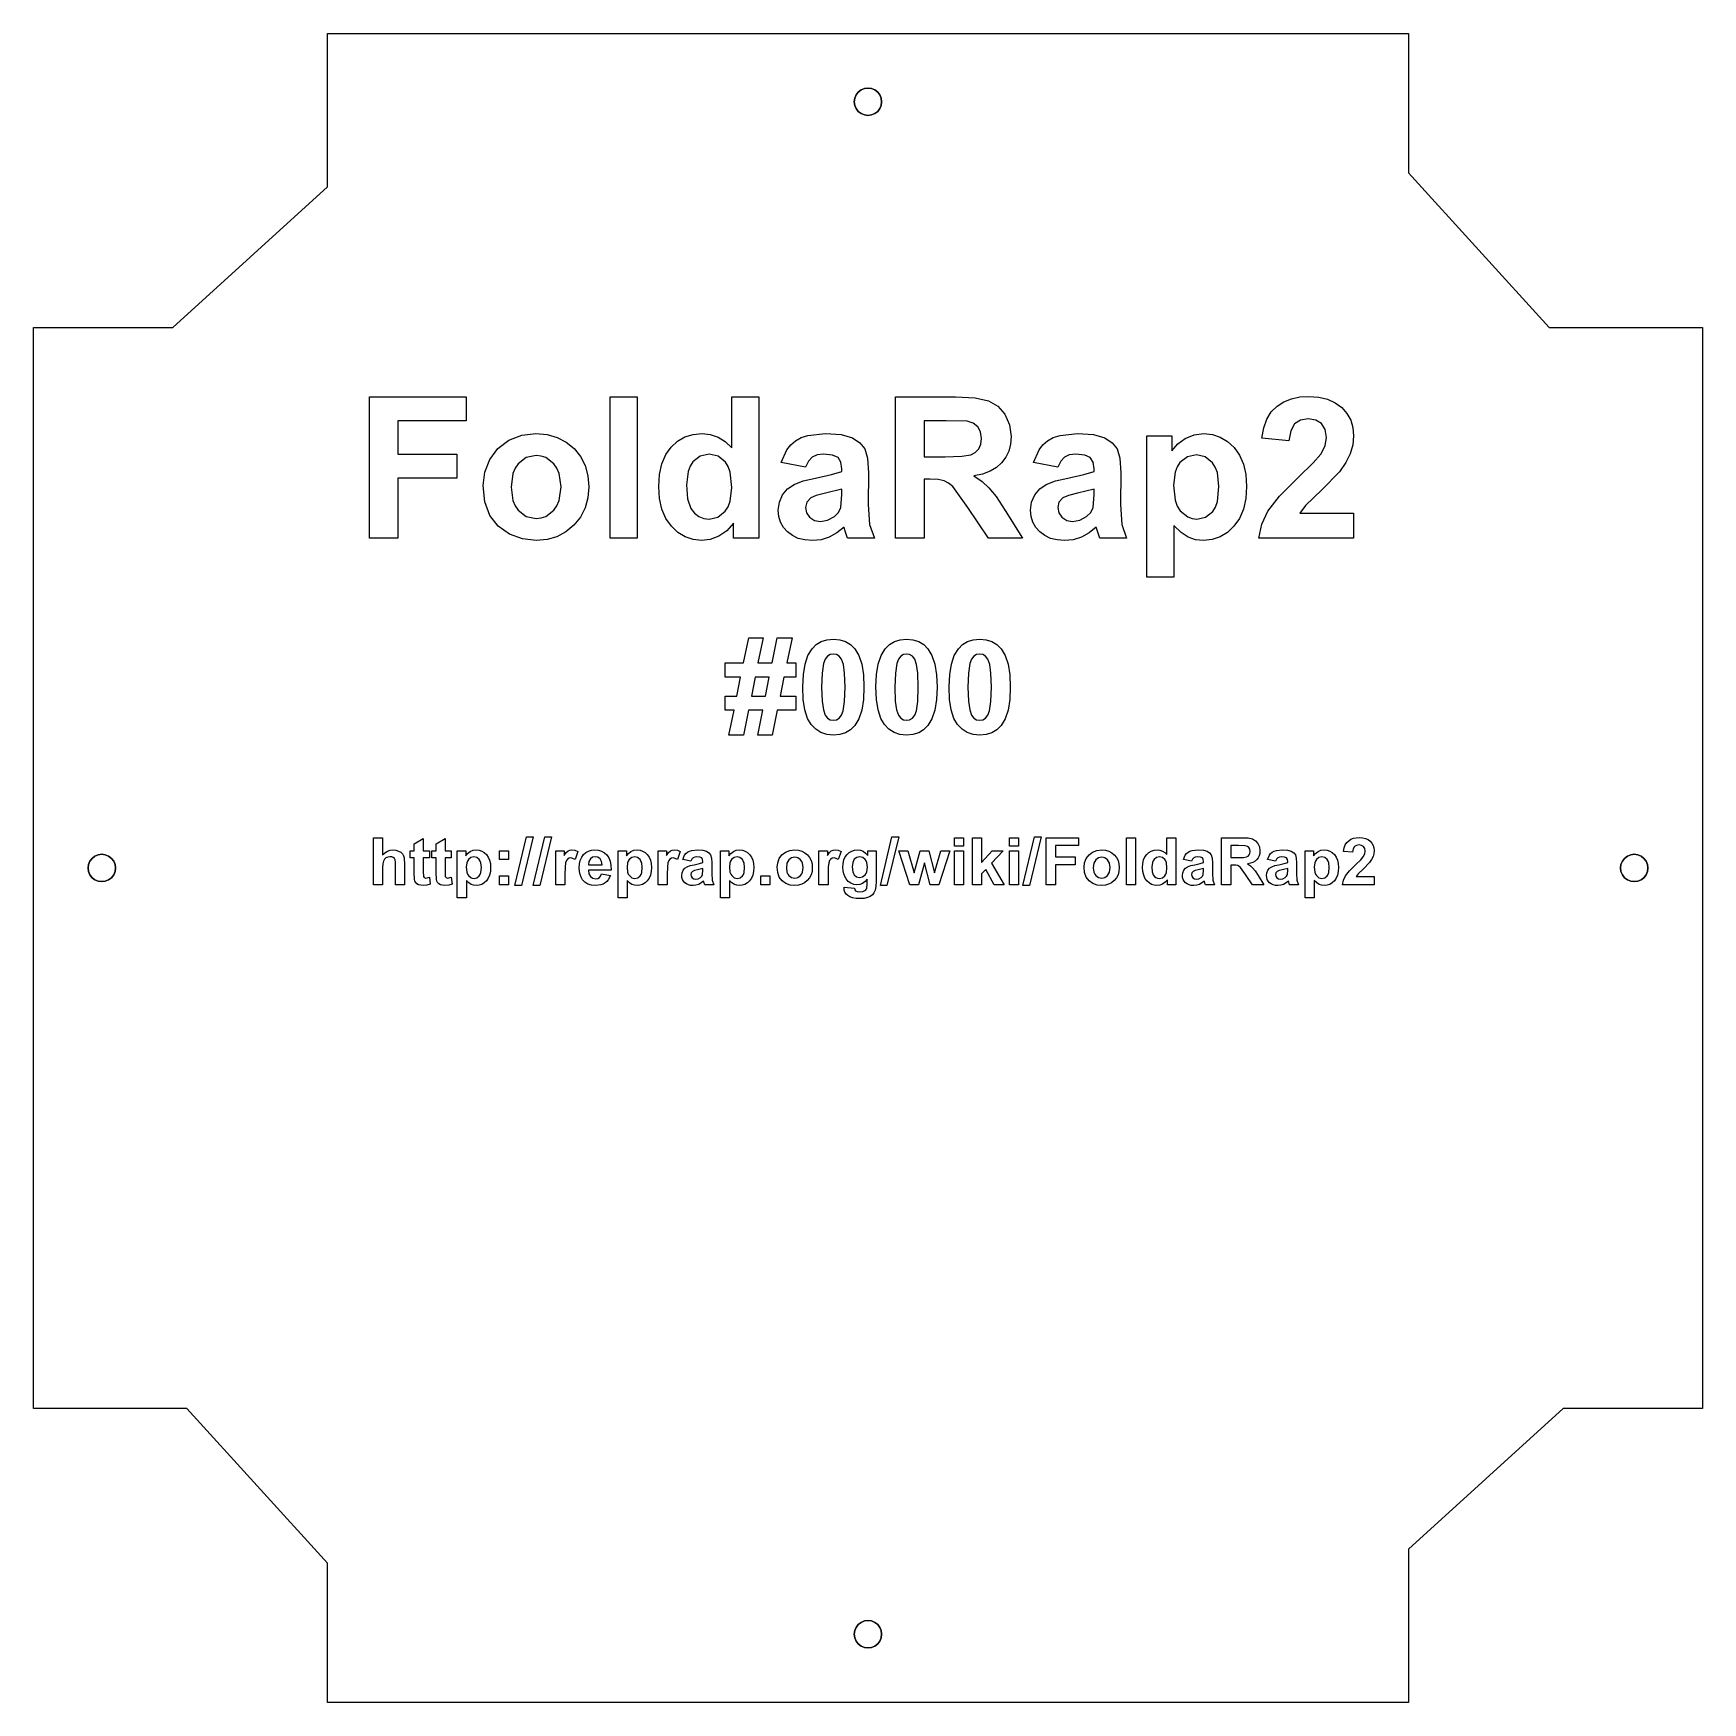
# Model space of a CAD drawing. Header units: metres. Extents: x 29 to 273, y -598 to -354.
import ezdxf

# ---------------------------------------------------------------- set-up
doc = ezdxf.new("R2010")
doc.units = ezdxf.units.M

msp = doc.modelspace()

# ---------------------------------------------------------------- linework, layer by layer
at = {"layer": 'COMPONENT0'}
for p, q in [((78.58, -478.18, 20), (78.58, -471.3, 20)), ((78.58, -471.3, 20), (79.9, -471.3, 20)), ((79.9, -471.3, 20), (79.9, -473.83, 20)), ((80.23, -473.5, 20), (80.6, -473.27, 20)), ((80.6, -473.27, 20), (80.99, -473.13, 20)), ((80.99, -473.13, 20), (81.42, -473.08, 20)), ((81.42, -473.08, 20), (81.85, -473.12, 20)), ((81.85, -473.12, 20), (82.24, -473.25, 20)), ((82.24, -473.25, 20), (82.56, -473.44, 20)), ((83.91, -474.25, 20), (83.91, -473.2, 20)), ((83.91, -473.2, 20), (84.51, -473.2, 20)), ((84.51, -472.2, 20), (85.84, -471.43, 20)), ((84.51, -473.2, 20), (84.51, -472.2, 20)), ((85.84, -471.43, 20), (85.84, -473.2, 20)), ((85.84, -473.2, 20), (86.74, -473.2, 20)), ((86.74, -473.2, 20), (86.74, -474.25, 20)), ((87.11, -474.25, 20), (87.11, -473.2, 20)), ((87.11, -473.2, 20), (87.72, -473.2, 20)), ((87.72, -472.2, 20), (89.04, -471.43, 20)), ((87.72, -473.2, 20), (87.72, -472.2, 20)), ((89.04, -471.43, 20), (89.04, -473.2, 20)), ((89.04, -473.2, 20), (89.94, -473.2, 20)), ((89.94, -473.2, 20), (89.94, -474.25, 20)), ((90.82, -473.2, 20), (92.05, -473.2, 20)), ((90.82, -480.08, 20), (90.82, -473.2, 20)), ((92.05, -473.2, 20), (92.05, -473.93, 20)), ((92.33, -473.59, 20), (92.7, -473.32, 20)), ((92.7, -473.32, 20), (93.13, -473.14, 20)), ((93.13, -473.14, 20), (93.6, -473.08, 20)), ((93.6, -473.08, 20), (94.02, -473.13, 20)), ((94.02, -473.13, 20), (94.41, -473.25, 20)), ((94.41, -473.25, 20), (94.76, -473.47, 20)), ((96.98, -474.51, 20), (96.98, -473.2, 20)), ((96.98, -473.2, 20), (98.3, -473.2, 20)), ((98.3, -473.2, 20), (98.3, -474.51, 20)), ((99.23, -478.3, 20), (100.93, -471.18, 20)), ((101.92, -471.18, 20), (100.2, -478.3, 20)), ((100.93, -471.18, 20), (101.92, -471.18, 20)), ((101.9, -478.3, 20), (103.6, -471.18, 20)), ((104.59, -471.18, 20), (102.87, -478.3, 20)), ((103.6, -471.18, 20), (104.59, -471.18, 20)), ((105.22, -478.18, 20), (105.22, -473.2, 20)), ((105.22, -473.2, 20), (106.44, -473.2, 20)), ((106.44, -473.2, 20), (106.44, -473.9, 20)), ((106.74, -473.49, 20), (107.01, -473.24, 20)), ((107.01, -473.24, 20), (107.28, -473.12, 20)), ((107.28, -473.12, 20), (107.58, -473.08, 20)), ((107.58, -473.08, 20), (108.02, -473.14, 20)), ((108.02, -473.14, 20), (108.45, -473.33, 20)), ((108.45, -473.33, 20), (108.04, -474.48, 20)), ((109.63, -473.48, 20), (110.01, -473.26, 20)), ((110.01, -473.26, 20), (110.44, -473.13, 20)), ((110.44, -473.13, 20), (110.92, -473.08, 20)), ((110.92, -473.08, 20), (111.45, -473.13, 20)), ((111.45, -473.13, 20), (111.91, -473.27, 20)), ((111.91, -473.27, 20), (112.32, -473.5, 20)), ((114.33, -473.2, 20), (115.56, -473.2, 20)), ((114.33, -480.08, 20), (114.33, -473.2, 20)), ((115.56, -473.2, 20), (115.56, -473.93, 20)), ((115.84, -473.59, 20), (116.2, -473.32, 20)), ((116.2, -473.32, 20), (116.64, -473.14, 20)), ((116.64, -473.14, 20), (117.11, -473.08, 20)), ((117.11, -473.08, 20), (117.53, -473.13, 20)), ((117.53, -473.13, 20), (117.91, -473.25, 20)), ((117.91, -473.25, 20), (118.27, -473.47, 20)), ((120.18, -478.18, 20), (120.18, -473.2, 20)), ((120.18, -473.2, 20), (121.41, -473.2, 20)), ((121.41, -473.2, 20), (121.41, -473.9, 20)), ((121.71, -473.49, 20), (121.97, -473.24, 20)), ((121.97, -473.24, 20), (122.24, -473.12, 20)), ((122.24, -473.12, 20), (122.54, -473.08, 20)), ((122.54, -473.08, 20), (122.99, -473.14, 20)), ((122.99, -473.14, 20), (123.41, -473.33, 20)), ((123.41, -473.33, 20), (123, -474.48, 20)), ((124.46, -473.43, 20), (124.74, -473.28, 20)), ((124.74, -473.28, 20), (125.08, -473.17, 20)), ((125.08, -473.17, 20), (125.93, -473.08, 20)), ((125.93, -473.08, 20), (126.7, -473.13, 20)), ((126.7, -473.13, 20), (127.24, -473.29, 20)), ((127.24, -473.29, 20), (127.61, -473.53, 20)), ((129.29, -473.2, 20), (130.52, -473.2, 20)), ((129.29, -480.08, 20), (129.29, -473.2, 20)), ((130.52, -473.2, 20), (130.52, -473.93, 20)), ((130.8, -473.59, 20), (131.17, -473.32, 20)), ((131.17, -473.32, 20), (131.6, -473.14, 20)), ((131.6, -473.14, 20), (132.07, -473.08, 20)), ((132.07, -473.08, 20), (132.49, -473.13, 20)), ((132.49, -473.13, 20), (132.88, -473.25, 20)), ((132.88, -473.25, 20), (133.23, -473.47, 20)), ((138.81, -473.41, 20), (139.44, -473.16, 20)), ((139.44, -473.16, 20), (140.13, -473.08, 20)), ((140.13, -473.08, 20), (140.67, -473.13, 20)), ((140.67, -473.13, 20), (141.16, -473.27, 20)), ((141.16, -473.27, 20), (141.6, -473.5, 20)), ((143.69, -478.18, 20), (143.69, -473.2, 20)), ((143.69, -473.2, 20), (144.91, -473.2, 20)), ((144.91, -473.2, 20), (144.91, -473.9, 20)), ((145.21, -473.49, 20), (145.48, -473.24, 20)), ((145.48, -473.24, 20), (145.75, -473.12, 20)), ((145.75, -473.12, 20), (146.05, -473.08, 20)), ((146.05, -473.08, 20), (146.49, -473.14, 20)), ((146.49, -473.14, 20), (146.92, -473.33, 20)), ((146.92, -473.33, 20), (146.51, -474.48, 20)), ((148.11, -473.46, 20), (148.47, -473.25, 20)), ((148.47, -473.25, 20), (148.86, -473.12, 20)), ((148.86, -473.12, 20), (149.29, -473.08, 20)), ((149.29, -473.08, 20), (149.74, -473.13, 20)), ((149.74, -473.13, 20), (150.14, -473.29, 20)), ((150.14, -473.29, 20), (150.5, -473.54, 20)), ((150.82, -473.89, 20), (150.82, -473.2, 20)), ((150.82, -473.2, 20), (152.05, -473.2, 20)), ((152.05, -473.2, 20), (152.05, -477.67, 20)), ((152.66, -478.3, 20), (154.36, -471.18, 20)), ((155.35, -471.18, 20), (153.63, -478.3, 20)), ((154.36, -471.18, 20), (155.35, -471.18, 20)), ((156.96, -478.18, 20), (155.38, -473.2, 20)), ((155.38, -473.2, 20), (156.67, -473.2, 20)), ((156.67, -473.2, 20), (157.6, -476.46, 20)), ((157.6, -476.46, 20), (158.46, -473.2, 20)), ((158.46, -473.2, 20), (159.73, -473.2, 20)), ((159.73, -473.2, 20), (160.56, -476.46, 20)), ((160.56, -476.46, 20), (161.51, -473.2, 20)), ((162.82, -473.2, 20), (161.21, -478.18, 20)), ((161.51, -473.2, 20), (162.82, -473.2, 20)), ((163.51, -472.52, 20), (163.51, -471.3, 20)), ((163.51, -471.3, 20), (164.83, -471.3, 20)), ((164.83, -472.52, 20), (163.51, -472.52, 20)), ((163.51, -478.18, 20), (163.51, -473.2, 20)), ((163.51, -473.2, 20), (164.83, -473.2, 20)), ((164.83, -471.3, 20), (164.83, -472.52, 20)), ((164.83, -473.2, 20), (164.83, -478.18, 20)), ((166.13, -478.18, 20), (166.13, -471.3, 20)), ((166.13, -471.3, 20), (167.45, -471.3, 20)), ((167.45, -471.3, 20), (167.45, -474.95, 20)), ((167.45, -474.95, 20), (169, -473.2, 20)), ((170.62, -473.2, 20), (168.92, -475.02, 20)), ((169, -473.2, 20), (170.62, -473.2, 20)), ((171.53, -472.52, 20), (171.53, -471.3, 20)), ((171.53, -471.3, 20), (172.85, -471.3, 20)), ((172.85, -472.52, 20), (171.53, -472.52, 20)), ((171.53, -478.18, 20), (171.53, -473.2, 20)), ((171.53, -473.2, 20), (172.85, -473.2, 20)), ((172.85, -471.3, 20), (172.85, -472.52, 20)), ((172.85, -473.2, 20), (172.85, -478.18, 20)), ((173.5, -478.3, 20), (175.2, -471.18, 20)), ((176.19, -471.18, 20), (174.47, -478.3, 20)), ((175.2, -471.18, 20), (176.19, -471.18, 20)), ((176.89, -478.18, 20), (176.89, -471.3, 20)), ((176.89, -471.3, 20), (181.61, -471.3, 20)), ((181.61, -472.46, 20), (178.28, -472.46, 20)), ((178.28, -472.46, 20), (178.28, -474.09, 20)), ((181.61, -471.3, 20), (181.61, -472.46, 20)), ((183.68, -473.41, 20), (184.31, -473.16, 20)), ((184.31, -473.16, 20), (185.01, -473.08, 20)), ((185.01, -473.08, 20), (185.55, -473.13, 20)), ((185.55, -473.13, 20), (186.04, -473.27, 20)), ((186.04, -473.27, 20), (186.48, -473.5, 20)), ((188.62, -478.18, 20), (188.62, -471.3, 20)), ((188.62, -471.3, 20), (189.94, -471.3, 20)), ((189.94, -471.3, 20), (189.94, -478.18, 20)), ((191.91, -473.45, 20), (192.26, -473.25, 20)), ((192.26, -473.25, 20), (192.66, -473.12, 20)), ((192.66, -473.12, 20), (193.1, -473.08, 20)), ((193.1, -473.08, 20), (193.5, -473.13, 20)), ((193.5, -473.13, 20), (193.88, -473.26, 20)), ((193.88, -473.26, 20), (194.22, -473.47, 20)), ((194.54, -473.78, 20), (194.54, -471.3, 20)), ((194.54, -471.3, 20), (195.86, -471.3, 20)), ((195.86, -471.3, 20), (195.86, -478.18, 20)), ((197.65, -473.43, 20), (197.92, -473.28, 20)), ((197.92, -473.28, 20), (198.26, -473.17, 20)), ((198.26, -473.17, 20), (199.11, -473.08, 20)), ((199.11, -473.08, 20), (199.88, -473.13, 20)), ((199.88, -473.13, 20), (200.43, -473.29, 20)), ((200.43, -473.29, 20), (200.79, -473.53, 20)), ((202.52, -478.18, 20), (202.52, -471.3, 20)), ((202.52, -471.3, 20), (205.45, -471.3, 20)), ((205, -472.46, 20), (203.91, -472.46, 20)), ((203.91, -472.46, 20), (203.91, -474.21, 20)), ((206.01, -472.49, 20), (205, -472.46, 20)), ((205.45, -471.3, 20), (206.4, -471.34, 20)), ((206.31, -472.58, 20), (206.01, -472.49, 20)), ((206.54, -472.76, 20), (206.31, -472.58, 20)), ((206.4, -471.34, 20), (207.05, -471.48, 20)), ((206.68, -473, 20), (206.54, -472.76, 20)), ((206.72, -473.32, 20), (206.68, -473, 20)), ((206.69, -473.6, 20), (206.72, -473.32, 20)), ((207.05, -471.48, 20), (207.5, -471.74, 20)), ((207.5, -471.74, 20), (207.85, -472.14, 20)), ((207.85, -472.14, 20), (208.08, -472.65, 20)), ((208.08, -472.65, 20), (208.15, -473.23, 20)), ((208.15, -473.23, 20), (208.12, -473.6, 20)), ((209.94, -473.43, 20), (210.21, -473.28, 20)), ((210.21, -473.28, 20), (210.55, -473.17, 20)), ((210.55, -473.17, 20), (211.4, -473.08, 20)), ((211.4, -473.08, 20), (212.17, -473.13, 20)), ((212.17, -473.13, 20), (212.72, -473.29, 20)), ((212.72, -473.29, 20), (213.08, -473.53, 20)), ((214.76, -473.2, 20), (215.99, -473.2, 20)), ((214.76, -480.08, 20), (214.76, -473.2, 20)), ((215.99, -473.2, 20), (215.99, -473.93, 20)), ((216.28, -473.59, 20), (216.64, -473.32, 20)), ((216.64, -473.32, 20), (217.07, -473.14, 20)), ((217.07, -473.14, 20), (217.55, -473.08, 20)), ((217.55, -473.08, 20), (217.97, -473.13, 20)), ((217.97, -473.13, 20), (218.35, -473.25, 20)), ((218.35, -473.25, 20), (218.7, -473.47, 20)), ((220.38, -473.31, 20), (220.47, -472.8, 20)), ((221.69, -473.44, 20), (220.38, -473.31, 20)), ((220.47, -472.8, 20), (220.62, -472.37, 20)), ((220.62, -472.37, 20), (220.84, -472.02, 20)), ((220.84, -472.02, 20), (221.12, -471.74, 20)), ((221.12, -471.74, 20), (221.44, -471.54, 20)), ((221.44, -471.54, 20), (221.81, -471.39, 20)), ((221.78, -472.94, 20), (221.69, -473.44, 20)), ((221.97, -472.61, 20), (221.78, -472.94, 20)), ((221.81, -471.39, 20), (222.22, -471.3, 20)), ((222.26, -472.43, 20), (221.97, -472.61, 20)), ((222.22, -471.3, 20), (222.67, -471.27, 20)), ((222.63, -472.36, 20), (222.26, -472.43, 20)), ((223, -472.42, 20), (222.63, -472.36, 20)), ((222.67, -471.27, 20), (223.15, -471.3, 20)), ((223.29, -472.6, 20), (223, -472.42, 20)), ((223.15, -471.3, 20), (223.57, -471.41, 20)), ((223.46, -472.89, 20), (223.29, -472.6, 20)), ((223.52, -473.28, 20), (223.46, -472.89, 20)), ((223.46, -473.68, 20), (223.52, -473.28, 20)), ((223.57, -471.41, 20), (223.95, -471.58, 20)), ((223.95, -471.58, 20), (224.27, -471.82, 20)), ((224.27, -471.82, 20), (224.52, -472.11, 20)), ((224.52, -472.11, 20), (224.7, -472.44, 20)), ((224.7, -472.44, 20), (224.81, -472.79, 20)), ((224.81, -472.79, 20), (224.85, -473.19, 20)), ((224.85, -473.19, 20), (224.81, -473.64, 20)), ((79.9, -473.83, 20), (80.23, -473.5, 20)), ((79.93, -475.13, 20), (79.9, -475.68, 20)), ((79.9, -475.68, 20), (79.9, -478.18, 20)), ((80.01, -474.73, 20), (79.93, -475.13, 20)), ((80.17, -474.45, 20), (80.01, -474.73, 20)), ((80.39, -474.25, 20), (80.17, -474.45, 20)), ((80.67, -474.13, 20), (80.39, -474.25, 20)), ((80.98, -474.09, 20), (80.67, -474.13, 20)), ((81.24, -474.12, 20), (80.98, -474.09, 20)), ((81.46, -474.22, 20), (81.24, -474.12, 20)), ((81.62, -474.36, 20), (81.46, -474.22, 20)), ((81.72, -474.55, 20), (81.62, -474.36, 20)), ((81.78, -474.91, 20), (81.72, -474.55, 20)), ((81.8, -475.55, 20), (81.78, -474.91, 20)), ((81.8, -478.18, 20), (81.8, -475.55, 20)), ((82.56, -473.44, 20), (82.79, -473.68, 20)), ((82.79, -473.68, 20), (82.95, -473.96, 20)), ((82.95, -473.96, 20), (83.05, -474.27, 20)), ((83.05, -474.27, 20), (83.12, -475.26, 20)), ((83.12, -475.26, 20), (83.12, -478.18, 20)), ((84.51, -474.25, 20), (83.91, -474.25, 20)), ((84.51, -476.42, 20), (84.51, -474.25, 20)), ((86.74, -474.25, 20), (85.84, -474.25, 20)), ((85.84, -474.25, 20), (85.84, -476.26, 20)), ((87.72, -474.25, 20), (87.11, -474.25, 20)), ((87.72, -476.42, 20), (87.72, -474.25, 20)), ((89.94, -474.25, 20), (89.04, -474.25, 20)), ((89.04, -474.25, 20), (89.04, -476.26, 20)), ((92.05, -473.93, 20), (92.33, -473.59, 20)), ((92.2, -474.96, 20), (92.13, -475.6, 20)), ((92.13, -475.6, 20), (92.21, -476.33, 20)), ((92.3, -474.71, 20), (92.2, -474.96, 20)), ((92.44, -474.5, 20), (92.3, -474.71, 20)), ((92.8, -474.22, 20), (92.44, -474.5, 20)), ((93.25, -474.12, 20), (92.8, -474.22, 20)), ((93.67, -474.22, 20), (93.25, -474.12, 20)), ((94.03, -474.51, 20), (93.67, -474.22, 20)), ((94.16, -474.72, 20), (94.03, -474.51, 20)), ((94.26, -474.99, 20), (94.16, -474.72, 20)), ((94.34, -475.67, 20), (94.26, -474.99, 20)), ((94.26, -476.39, 20), (94.34, -475.67, 20)), ((94.76, -473.47, 20), (95.08, -473.76, 20)), ((95.08, -473.76, 20), (95.34, -474.14, 20)), ((95.34, -474.14, 20), (95.53, -474.58, 20)), ((95.53, -474.58, 20), (95.65, -475.09, 20)), ((95.65, -475.09, 20), (95.68, -475.66, 20)), ((95.68, -475.66, 20), (95.65, -476.25, 20)), ((98.3, -474.51, 20), (96.98, -474.51, 20)), ((106.44, -473.9, 20), (106.74, -473.49, 20)), ((106.57, -475.59, 20), (106.54, -476.64, 20)), ((106.65, -474.97, 20), (106.57, -475.59, 20)), ((106.78, -474.63, 20), (106.65, -474.97, 20)), ((106.95, -474.42, 20), (106.78, -474.63, 20)), ((107.17, -474.3, 20), (106.95, -474.42, 20)), ((107.42, -474.27, 20), (107.17, -474.3, 20)), ((107.72, -474.32, 20), (107.42, -474.27, 20)), ((108.04, -474.48, 20), (107.72, -474.32, 20)), ((108.63, -475.73, 20), (108.67, -475.14, 20)), ((108.66, -476.22, 20), (108.63, -475.73, 20)), ((108.67, -475.14, 20), (108.79, -474.62, 20)), ((108.79, -474.62, 20), (109, -474.17, 20)), ((109, -474.17, 20), (109.28, -473.78, 20)), ((109.28, -473.78, 20), (109.63, -473.48, 20)), ((110.07, -474.78, 20), (110.01, -475.26, 20)), ((110.01, -475.26, 20), (111.98, -475.26, 20)), ((110.28, -474.41, 20), (110.07, -474.78, 20)), ((110.6, -474.17, 20), (110.28, -474.41, 20)), ((111, -474.09, 20), (110.6, -474.17, 20)), ((111.37, -474.17, 20), (111, -474.09, 20)), ((111.68, -474.39, 20), (111.37, -474.17, 20)), ((111.9, -474.76, 20), (111.68, -474.39, 20)), ((111.98, -475.26, 20), (111.9, -474.76, 20)), ((112.32, -473.5, 20), (112.67, -473.82, 20)), ((112.67, -473.82, 20), (112.95, -474.23, 20)), ((112.95, -474.23, 20), (113.15, -474.75, 20)), ((113.15, -474.75, 20), (113.26, -475.36, 20)), ((113.26, -475.36, 20), (113.29, -476.07, 20)), ((115.56, -473.93, 20), (115.84, -473.59, 20)), ((115.71, -474.96, 20), (115.63, -475.6, 20)), ((115.63, -475.6, 20), (115.72, -476.33, 20)), ((115.81, -474.71, 20), (115.71, -474.96, 20)), ((115.95, -474.5, 20), (115.81, -474.71, 20)), ((116.31, -474.22, 20), (115.95, -474.5, 20)), ((116.75, -474.12, 20), (116.31, -474.22, 20)), ((117.18, -474.22, 20), (116.75, -474.12, 20)), ((117.53, -474.51, 20), (117.18, -474.22, 20)), ((117.67, -474.72, 20), (117.53, -474.51, 20)), ((117.77, -474.99, 20), (117.67, -474.72, 20)), ((117.85, -475.67, 20), (117.77, -474.99, 20)), ((117.77, -476.39, 20), (117.85, -475.67, 20)), ((118.27, -473.47, 20), (118.59, -473.76, 20)), ((118.59, -473.76, 20), (118.85, -474.14, 20)), ((118.85, -474.14, 20), (119.04, -474.58, 20)), ((119.04, -474.58, 20), (119.15, -475.09, 20)), ((119.15, -475.09, 20), (119.19, -475.66, 20)), ((119.19, -475.66, 20), (119.15, -476.25, 20)), ((121.41, -473.9, 20), (121.71, -473.49, 20)), ((121.53, -475.59, 20), (121.5, -476.64, 20)), ((121.61, -474.97, 20), (121.53, -475.59, 20)), ((121.74, -474.63, 20), (121.61, -474.97, 20)), ((121.91, -474.42, 20), (121.74, -474.63, 20)), ((122.13, -474.3, 20), (121.91, -474.42, 20)), ((122.38, -474.27, 20), (122.13, -474.3, 20)), ((122.68, -474.32, 20), (122.38, -474.27, 20)), ((123, -474.48, 20), (122.68, -474.32, 20)), ((123.77, -474.5, 20), (124.04, -473.87, 20)), ((124.97, -474.72, 20), (123.77, -474.5, 20)), ((123.83, -476.07, 20), (124.08, -475.77, 20)), ((124.04, -473.87, 20), (124.23, -473.63, 20)), ((124.08, -475.77, 20), (124.4, -475.56, 20)), ((124.23, -473.63, 20), (124.46, -473.43, 20)), ((124.4, -475.56, 20), (124.84, -475.39, 20)), ((124.84, -475.39, 20), (125.45, -475.25, 20)), ((125.11, -474.42, 20), (124.97, -474.72, 20)), ((125.28, -474.23, 20), (125.11, -474.42, 20)), ((125.52, -474.13, 20), (125.28, -474.23, 20)), ((125.45, -475.25, 20), (126.23, -475.08, 20)), ((125.83, -474.09, 20), (125.52, -474.13, 20)), ((126.27, -474.13, 20), (125.83, -474.09, 20)), ((126.73, -475.79, 20), (125.93, -475.99, 20)), ((126.23, -475.08, 20), (126.73, -474.93, 20)), ((126.54, -474.25, 20), (126.27, -474.13, 20)), ((126.68, -474.47, 20), (126.54, -474.25, 20)), ((126.73, -474.8, 20), (126.68, -474.47, 20)), ((126.73, -474.93, 20), (126.73, -474.8, 20)), ((126.73, -476.05, 20), (126.73, -475.79, 20)), ((127.61, -473.53, 20), (127.85, -473.82, 20)), ((127.85, -473.82, 20), (127.98, -474.28, 20)), ((127.98, -474.28, 20), (128.03, -475, 20)), ((128.03, -475, 20), (128.01, -476.54, 20)), ((130.52, -473.93, 20), (130.8, -473.59, 20)), ((130.67, -474.96, 20), (130.59, -475.6, 20)), ((130.59, -475.6, 20), (130.68, -476.33, 20)), ((130.77, -474.71, 20), (130.67, -474.96, 20)), ((130.91, -474.5, 20), (130.77, -474.71, 20)), ((131.27, -474.22, 20), (130.91, -474.5, 20)), ((131.72, -474.12, 20), (131.27, -474.22, 20)), ((132.14, -474.22, 20), (131.72, -474.12, 20)), ((132.5, -474.51, 20), (132.14, -474.22, 20)), ((132.63, -474.72, 20), (132.5, -474.51, 20)), ((132.73, -474.99, 20), (132.63, -474.72, 20)), ((132.81, -475.67, 20), (132.73, -474.99, 20)), ((132.73, -476.39, 20), (132.81, -475.67, 20)), ((133.23, -473.47, 20), (133.55, -473.76, 20)), ((133.55, -473.76, 20), (133.81, -474.14, 20)), ((133.81, -474.14, 20), (134, -474.58, 20)), ((134, -474.58, 20), (134.12, -475.09, 20)), ((134.12, -475.09, 20), (134.15, -475.66, 20)), ((134.15, -475.66, 20), (134.12, -476.25, 20)), ((137.57, -475.62, 20), (137.65, -474.97, 20)), ((137.65, -476.41, 20), (137.57, -475.62, 20)), ((137.65, -474.97, 20), (137.89, -474.35, 20)), ((137.89, -474.35, 20), (138.28, -473.8, 20)), ((138.28, -473.8, 20), (138.81, -473.41, 20)), ((139.01, -475.03, 20), (138.92, -475.69, 20)), ((138.92, -475.69, 20), (139.01, -476.34, 20)), ((139.12, -474.77, 20), (139.01, -475.03, 20)), ((139.27, -474.55, 20), (139.12, -474.77, 20)), ((139.66, -474.26, 20), (139.27, -474.55, 20)), ((140.14, -474.16, 20), (139.66, -474.26, 20)), ((140.39, -474.18, 20), (140.14, -474.16, 20)), ((140.61, -474.26, 20), (140.39, -474.18, 20)), ((141.01, -474.55, 20), (140.61, -474.26, 20)), ((141.16, -474.77, 20), (141.01, -474.55, 20)), ((141.27, -475.03, 20), (141.16, -474.77, 20)), ((141.36, -475.68, 20), (141.27, -475.03, 20)), ((141.27, -476.34, 20), (141.36, -475.68, 20)), ((141.6, -473.5, 20), (141.99, -473.82, 20)), ((141.99, -473.82, 20), (142.31, -474.21, 20)), ((142.31, -474.21, 20), (142.53, -474.65, 20)), ((142.53, -474.65, 20), (142.67, -475.14, 20)), ((142.67, -475.14, 20), (142.71, -475.67, 20)), ((142.71, -475.67, 20), (142.67, -476.22, 20)), ((144.91, -473.9, 20), (145.21, -473.49, 20)), ((145.04, -475.59, 20), (145.01, -476.64, 20)), ((145.12, -474.97, 20), (145.04, -475.59, 20)), ((145.25, -474.63, 20), (145.12, -474.97, 20)), ((145.42, -474.42, 20), (145.25, -474.63, 20)), ((145.63, -474.3, 20), (145.42, -474.42, 20)), ((145.89, -474.27, 20), (145.63, -474.3, 20)), ((146.19, -474.32, 20), (145.89, -474.27, 20)), ((146.51, -474.48, 20), (146.19, -474.32, 20)), ((147.19, -475.66, 20), (147.23, -475.07, 20)), ((147.22, -476.14, 20), (147.19, -475.66, 20)), ((147.23, -475.07, 20), (147.34, -474.55, 20)), ((147.34, -474.55, 20), (147.53, -474.11, 20)), ((147.53, -474.11, 20), (147.79, -473.74, 20)), ((147.79, -473.74, 20), (148.11, -473.46, 20)), ((148.62, -474.93, 20), (148.54, -475.58, 20)), ((148.54, -475.58, 20), (148.62, -476.27, 20)), ((148.72, -474.67, 20), (148.62, -474.93, 20)), ((148.85, -474.46, 20), (148.72, -474.67, 20)), ((149.2, -474.18, 20), (148.85, -474.46, 20)), ((149.63, -474.09, 20), (149.2, -474.18, 20)), ((150.08, -474.19, 20), (149.63, -474.09, 20)), ((150.44, -474.47, 20), (150.08, -474.19, 20)), ((150.58, -474.68, 20), (150.44, -474.47, 20)), ((150.5, -473.54, 20), (150.82, -473.89, 20)), ((150.68, -474.94, 20), (150.58, -474.68, 20)), ((150.76, -475.62, 20), (150.68, -474.94, 20)), ((150.68, -476.27, 20), (150.76, -475.62, 20)), ((159.09, -474.97, 20), (158.24, -478.18, 20)), ((159.95, -478.18, 20), (159.09, -474.97, 20)), ((168.92, -475.02, 20), (170.74, -478.18, 20)), ((178.28, -474.09, 20), (181.15, -474.09, 20)), ((181.15, -475.26, 20), (178.28, -475.26, 20)), ((178.28, -475.26, 20), (178.28, -478.18, 20)), ((181.15, -474.09, 20), (181.15, -475.26, 20)), ((182.44, -475.62, 20), (182.52, -474.97, 20)), ((182.52, -476.41, 20), (182.44, -475.62, 20)), ((182.52, -474.97, 20), (182.76, -474.35, 20)), ((182.76, -474.35, 20), (183.16, -473.8, 20)), ((183.16, -473.8, 20), (183.68, -473.41, 20)), ((183.88, -475.03, 20), (183.79, -475.69, 20)), ((183.79, -475.69, 20), (183.88, -476.34, 20)), ((183.99, -474.77, 20), (183.88, -475.03, 20)), ((184.14, -474.55, 20), (183.99, -474.77, 20)), ((184.54, -474.26, 20), (184.14, -474.55, 20)), ((185.01, -474.16, 20), (184.54, -474.26, 20)), ((185.26, -474.18, 20), (185.01, -474.16, 20)), ((185.49, -474.26, 20), (185.26, -474.18, 20)), ((185.88, -474.55, 20), (185.49, -474.26, 20)), ((186.03, -474.77, 20), (185.88, -474.55, 20)), ((186.14, -475.03, 20), (186.03, -474.77, 20)), ((186.23, -475.68, 20), (186.14, -475.03, 20)), ((186.14, -476.34, 20), (186.23, -475.68, 20)), ((186.48, -473.5, 20), (186.86, -473.82, 20)), ((186.86, -473.82, 20), (187.18, -474.21, 20)), ((187.18, -474.21, 20), (187.4, -474.65, 20)), ((187.4, -474.65, 20), (187.54, -475.14, 20)), ((187.54, -475.14, 20), (187.59, -475.67, 20)), ((187.59, -475.67, 20), (187.54, -476.22, 20)), ((190.99, -475.67, 20), (191.03, -475.07, 20)), ((191.03, -476.26, 20), (190.99, -475.67, 20)), ((191.03, -475.07, 20), (191.14, -474.55, 20)), ((191.14, -474.55, 20), (191.33, -474.11, 20)), ((191.33, -474.11, 20), (191.59, -473.74, 20)), ((191.59, -473.74, 20), (191.91, -473.45, 20)), ((192.42, -474.93, 20), (192.34, -475.58, 20)), ((192.34, -475.58, 20), (192.4, -476.27, 20)), ((192.52, -474.67, 20), (192.42, -474.93, 20)), ((192.66, -474.47, 20), (192.52, -474.67, 20)), ((193.01, -474.19, 20), (192.66, -474.47, 20)), ((193.44, -474.09, 20), (193.01, -474.19, 20)), ((193.88, -474.19, 20), (193.44, -474.09, 20)), ((194.24, -474.47, 20), (193.88, -474.19, 20)), ((194.22, -473.47, 20), (194.54, -473.78, 20)), ((194.37, -474.69, 20), (194.24, -474.47, 20)), ((194.47, -474.97, 20), (194.37, -474.69, 20)), ((194.55, -475.71, 20), (194.47, -474.97, 20)), ((194.47, -476.38, 20), (194.55, -475.71, 20)), ((196.95, -474.5, 20), (197.23, -473.87, 20)), ((198.15, -474.72, 20), (196.95, -474.5, 20)), ((197.02, -476.07, 20), (197.26, -475.77, 20)), ((197.23, -473.87, 20), (197.42, -473.63, 20)), ((197.26, -475.77, 20), (197.58, -475.56, 20)), ((197.42, -473.63, 20), (197.65, -473.43, 20)), ((197.58, -475.56, 20), (198.03, -475.39, 20)), ((198.03, -475.39, 20), (198.63, -475.25, 20)), ((198.29, -474.42, 20), (198.15, -474.72, 20)), ((198.47, -474.23, 20), (198.29, -474.42, 20)), ((198.7, -474.13, 20), (198.47, -474.23, 20)), ((198.63, -475.25, 20), (199.42, -475.08, 20)), ((199.02, -474.09, 20), (198.7, -474.13, 20)), ((199.45, -474.13, 20), (199.02, -474.09, 20)), ((199.91, -475.79, 20), (199.11, -475.99, 20)), ((199.42, -475.08, 20), (199.91, -474.93, 20)), ((199.73, -474.25, 20), (199.45, -474.13, 20)), ((199.87, -474.47, 20), (199.73, -474.25, 20)), ((199.91, -474.8, 20), (199.87, -474.47, 20)), ((199.91, -474.93, 20), (199.91, -474.8, 20)), ((199.91, -476.05, 20), (199.91, -475.79, 20)), ((200.79, -473.53, 20), (201.03, -473.82, 20)), ((201.03, -473.82, 20), (201.17, -474.28, 20)), ((201.17, -474.28, 20), (201.21, -475, 20)), ((201.21, -475, 20), (201.2, -476.54, 20)), ((203.91, -474.21, 20), (204.94, -474.21, 20)), ((204.2, -475.31, 20), (203.91, -475.31, 20)), ((203.91, -475.31, 20), (203.91, -478.18, 20)), ((204.61, -475.33, 20), (204.2, -475.31, 20)), ((204.9, -475.39, 20), (204.61, -475.33, 20)), ((205.11, -475.5, 20), (204.9, -475.39, 20)), ((204.94, -474.21, 20), (205.75, -474.19, 20)), ((205.31, -475.67, 20), (205.11, -475.5, 20)), ((206.05, -476.68, 20), (205.31, -475.67, 20)), ((205.75, -474.19, 20), (206.19, -474.12, 20)), ((206.19, -474.12, 20), (206.41, -474.01, 20)), ((206.76, -475.05, 20), (206.34, -475.14, 20)), ((206.34, -475.14, 20), (206.75, -475.42, 20)), ((206.41, -474.01, 20), (206.58, -473.83, 20)), ((206.58, -473.83, 20), (206.69, -473.6, 20)), ((206.75, -475.42, 20), (207.08, -475.72, 20)), ((207.13, -474.92, 20), (206.76, -475.05, 20)), ((207.08, -475.72, 20), (207.43, -476.16, 20)), ((207.44, -474.74, 20), (207.13, -474.92, 20)), ((207.7, -474.51, 20), (207.44, -474.74, 20)), ((207.9, -474.24, 20), (207.7, -474.51, 20)), ((208.04, -473.94, 20), (207.9, -474.24, 20)), ((208.12, -473.6, 20), (208.04, -473.94, 20)), ((209.24, -474.5, 20), (209.52, -473.87, 20)), ((210.44, -474.72, 20), (209.24, -474.5, 20)), ((209.31, -476.07, 20), (209.55, -475.77, 20)), ((209.52, -473.87, 20), (209.71, -473.63, 20)), ((209.55, -475.77, 20), (209.87, -475.56, 20)), ((209.71, -473.63, 20), (209.94, -473.43, 20)), ((209.87, -475.56, 20), (210.32, -475.39, 20)), ((210.32, -475.39, 20), (210.92, -475.25, 20)), ((210.58, -474.42, 20), (210.44, -474.72, 20)), ((210.76, -474.23, 20), (210.58, -474.42, 20)), ((210.99, -474.13, 20), (210.76, -474.23, 20)), ((210.92, -475.25, 20), (211.71, -475.08, 20)), ((211.31, -474.09, 20), (210.99, -474.13, 20)), ((211.75, -474.13, 20), (211.31, -474.09, 20)), ((212.2, -475.79, 20), (211.4, -475.99, 20)), ((211.71, -475.08, 20), (212.2, -474.93, 20)), ((212.02, -474.25, 20), (211.75, -474.13, 20)), ((212.16, -474.47, 20), (212.02, -474.25, 20)), ((212.2, -474.8, 20), (212.16, -474.47, 20)), ((212.2, -474.93, 20), (212.2, -474.8, 20)), ((212.2, -476.05, 20), (212.2, -475.79, 20)), ((213.08, -473.53, 20), (213.32, -473.82, 20)), ((213.32, -473.82, 20), (213.46, -474.28, 20)), ((213.46, -474.28, 20), (213.5, -475, 20)), ((213.5, -475, 20), (213.49, -476.54, 20)), ((215.99, -473.93, 20), (216.28, -473.59, 20)), ((216.15, -474.96, 20), (216.07, -475.6, 20)), ((216.07, -475.6, 20), (216.15, -476.33, 20)), ((216.25, -474.71, 20), (216.15, -474.96, 20)), ((216.39, -474.5, 20), (216.25, -474.71, 20)), ((216.75, -474.22, 20), (216.39, -474.5, 20)), ((217.19, -474.12, 20), (216.75, -474.22, 20)), ((217.62, -474.22, 20), (217.19, -474.12, 20)), ((217.97, -474.51, 20), (217.62, -474.22, 20)), ((218.11, -474.72, 20), (217.97, -474.51, 20)), ((218.21, -474.99, 20), (218.11, -474.72, 20)), ((218.28, -475.67, 20), (218.21, -474.99, 20)), ((218.21, -476.39, 20), (218.28, -475.67, 20)), ((218.7, -473.47, 20), (219.02, -473.76, 20)), ((219.02, -473.76, 20), (219.29, -474.14, 20)), ((219.29, -474.14, 20), (219.48, -474.58, 20)), ((219.48, -474.58, 20), (219.59, -475.09, 20)), ((219.59, -475.09, 20), (219.63, -475.66, 20)), ((219.63, -475.66, 20), (219.59, -476.25, 20)), ((221.23, -476.14, 20), (222.16, -475.21, 20)), ((222.16, -475.21, 20), (222.88, -474.52, 20)), ((222.88, -474.52, 20), (223.25, -474.09, 20)), ((223.25, -474.09, 20), (223.46, -473.68, 20)), ((224.15, -474.95, 20), (223.29, -475.83, 20)), ((224.47, -474.5, 20), (224.15, -474.95, 20)), ((224.68, -474.07, 20), (224.47, -474.5, 20)), ((224.81, -473.64, 20), (224.68, -474.07, 20)), ((79.9, -478.18, 20), (78.58, -478.18, 20)), ((83.12, -478.18, 20), (81.8, -478.18, 20)), ((84.56, -477.35, 20), (84.51, -476.42, 20)), ((84.63, -477.64, 20), (84.56, -477.35, 20)), ((84.74, -477.86, 20), (84.63, -477.64, 20)), ((84.91, -478.04, 20), (84.74, -477.86, 20)), ((85.16, -478.17, 20), (84.91, -478.04, 20)), ((85.47, -478.26, 20), (85.16, -478.17, 20)), ((85.84, -476.26, 20), (85.86, -476.97, 20)), ((85.86, -476.97, 20), (85.98, -477.13, 20)), ((85.98, -477.13, 20), (86.2, -477.2, 20)), ((86.2, -477.2, 20), (86.74, -477.07, 20)), ((86.85, -478.1, 20), (86.36, -478.24, 20)), ((86.74, -477.07, 20), (86.85, -478.1, 20)), ((87.76, -477.35, 20), (87.72, -476.42, 20)), ((87.83, -477.64, 20), (87.76, -477.35, 20)), ((87.94, -477.86, 20), (87.83, -477.64, 20)), ((88.12, -478.04, 20), (87.94, -477.86, 20)), ((88.36, -478.17, 20), (88.12, -478.04, 20)), ((88.67, -478.26, 20), (88.36, -478.17, 20)), ((89.04, -476.26, 20), (89.07, -476.97, 20)), ((89.07, -476.97, 20), (89.18, -477.13, 20)), ((89.18, -477.13, 20), (89.41, -477.2, 20)), ((89.41, -477.2, 20), (89.94, -477.07, 20)), ((90.05, -478.1, 20), (89.56, -478.24, 20)), ((89.94, -477.07, 20), (90.05, -478.1, 20)), ((92.5, -477.91, 20), (92.14, -477.57, 20)), ((92.14, -477.57, 20), (92.14, -480.08, 20)), ((92.21, -476.33, 20), (92.31, -476.62, 20)), ((92.31, -476.62, 20), (92.46, -476.85, 20)), ((92.46, -476.85, 20), (92.83, -477.15, 20)), ((92.85, -478.13, 20), (92.5, -477.91, 20)), ((92.83, -477.15, 20), (93.04, -477.22, 20)), ((93.2, -478.25, 20), (92.85, -478.13, 20)), ((93.04, -477.22, 20), (93.27, -477.25, 20)), ((93.27, -477.25, 20), (93.69, -477.15, 20)), ((93.69, -477.15, 20), (94.04, -476.88, 20)), ((94.4, -478.12, 20), (94.01, -478.25, 20)), ((94.04, -476.88, 20), (94.17, -476.66, 20)), ((94.17, -476.66, 20), (94.26, -476.39, 20)), ((94.75, -477.9, 20), (94.4, -478.12, 20)), ((95.07, -477.6, 20), (94.75, -477.9, 20)), ((95.34, -477.22, 20), (95.07, -477.6, 20)), ((95.53, -476.77, 20), (95.34, -477.22, 20)), ((95.65, -476.25, 20), (95.53, -476.77, 20)), ((96.98, -478.18, 20), (96.98, -476.86, 20)), ((96.98, -476.86, 20), (98.3, -476.86, 20)), ((98.3, -478.18, 20), (96.98, -478.18, 20)), ((98.3, -476.86, 20), (98.3, -478.18, 20)), ((106.54, -478.18, 20), (105.22, -478.18, 20)), ((106.54, -476.64, 20), (106.54, -478.18, 20)), ((108.76, -476.67, 20), (108.66, -476.22, 20)), ((108.91, -477.08, 20), (108.76, -476.67, 20)), ((109.13, -477.44, 20), (108.91, -477.08, 20)), ((109.48, -477.82, 20), (109.13, -477.44, 20)), ((109.92, -478.08, 20), (109.48, -477.82, 20)), ((110.44, -478.24, 20), (109.92, -478.08, 20)), ((113.29, -476.07, 20), (109.98, -476.07, 20)), ((109.98, -476.07, 20), (110.07, -476.59, 20)), ((110.07, -476.59, 20), (110.3, -476.98, 20)), ((110.3, -476.98, 20), (110.65, -477.23, 20)), ((110.65, -477.23, 20), (111.06, -477.31, 20)), ((111.8, -478.2, 20), (111.05, -478.29, 20)), ((111.06, -477.31, 20), (111.35, -477.27, 20)), ((111.35, -477.27, 20), (111.59, -477.14, 20)), ((111.59, -477.14, 20), (111.77, -476.92, 20)), ((111.77, -476.92, 20), (111.9, -476.59, 20)), ((112.13, -478.08, 20), (111.8, -478.2, 20)), ((111.9, -476.59, 20), (113.22, -476.82, 20)), ((112.42, -477.92, 20), (112.13, -478.08, 20)), ((112.67, -477.71, 20), (112.42, -477.92, 20)), ((112.89, -477.45, 20), (112.67, -477.71, 20)), ((113.22, -476.82, 20), (112.89, -477.45, 20)), ((116.01, -477.91, 20), (115.65, -477.57, 20)), ((115.65, -477.57, 20), (115.65, -480.08, 20)), ((115.72, -476.33, 20), (115.82, -476.62, 20)), ((115.82, -476.62, 20), (115.97, -476.85, 20)), ((115.97, -476.85, 20), (116.34, -477.15, 20)), ((116.35, -478.13, 20), (116.01, -477.91, 20)), ((116.34, -477.15, 20), (116.55, -477.22, 20)), ((116.71, -478.25, 20), (116.35, -478.13, 20)), ((116.55, -477.22, 20), (116.78, -477.25, 20)), ((116.78, -477.25, 20), (117.2, -477.15, 20)), ((117.2, -477.15, 20), (117.54, -476.88, 20)), ((117.91, -478.12, 20), (117.52, -478.25, 20)), ((117.54, -476.88, 20), (117.68, -476.66, 20)), ((117.68, -476.66, 20), (117.77, -476.39, 20)), ((118.26, -477.9, 20), (117.91, -478.12, 20)), ((118.58, -477.6, 20), (118.26, -477.9, 20)), ((118.85, -477.22, 20), (118.58, -477.6, 20)), ((119.04, -476.77, 20), (118.85, -477.22, 20)), ((119.15, -476.25, 20), (119.04, -476.77, 20)), ((121.5, -478.18, 20), (120.18, -478.18, 20)), ((121.5, -476.64, 20), (121.5, -478.18, 20)), ((123.63, -476.82, 20), (123.68, -476.42, 20)), ((123.66, -477.13, 20), (123.63, -476.82, 20)), ((123.74, -477.4, 20), (123.66, -477.13, 20)), ((123.68, -476.42, 20), (123.83, -476.07, 20)), ((123.88, -477.65, 20), (123.74, -477.4, 20)), ((124.08, -477.88, 20), (123.88, -477.65, 20)), ((124.32, -478.06, 20), (124.08, -477.88, 20)), ((124.6, -478.19, 20), (124.32, -478.06, 20)), ((124.92, -478.27, 20), (124.6, -478.19, 20)), ((125.02, -476.43, 20), (124.95, -476.68, 20)), ((124.95, -476.68, 20), (125, -476.94, 20)), ((125, -476.94, 20), (125.16, -477.16, 20)), ((125.21, -476.22, 20), (125.02, -476.43, 20)), ((125.16, -477.16, 20), (125.39, -477.31, 20)), ((125.47, -476.1, 20), (125.21, -476.22, 20)), ((125.39, -477.31, 20), (125.68, -477.36, 20)), ((125.93, -475.99, 20), (125.47, -476.1, 20)), ((125.68, -477.36, 20), (126.03, -477.31, 20)), ((126.11, -478.13, 20), (125.71, -478.25, 20)), ((126.03, -477.31, 20), (126.36, -477.13, 20)), ((126.48, -477.92, 20), (126.11, -478.13, 20)), ((126.36, -477.13, 20), (126.56, -476.93, 20)), ((126.83, -477.64, 20), (126.48, -477.92, 20)), ((126.56, -476.93, 20), (126.68, -476.69, 20)), ((126.68, -476.69, 20), (126.73, -476.05, 20)), ((126.88, -477.79, 20), (126.83, -477.64, 20)), ((127.01, -478.18, 20), (126.88, -477.79, 20)), ((128.31, -478.18, 20), (127.01, -478.18, 20)), ((128.01, -476.54, 20), (128.08, -477.51, 20)), ((128.08, -477.51, 20), (128.31, -478.18, 20)), ((130.97, -477.91, 20), (130.61, -477.57, 20)), ((130.61, -477.57, 20), (130.61, -480.08, 20)), ((130.68, -476.33, 20), (130.78, -476.62, 20)), ((130.78, -476.62, 20), (130.93, -476.85, 20)), ((130.93, -476.85, 20), (131.3, -477.15, 20)), ((131.32, -478.13, 20), (130.97, -477.91, 20)), ((131.3, -477.15, 20), (131.51, -477.22, 20)), ((131.67, -478.25, 20), (131.32, -478.13, 20)), ((131.51, -477.22, 20), (131.74, -477.25, 20)), ((131.74, -477.25, 20), (132.16, -477.15, 20)), ((132.16, -477.15, 20), (132.51, -476.88, 20)), ((132.87, -478.12, 20), (132.48, -478.25, 20)), ((132.51, -476.88, 20), (132.64, -476.66, 20)), ((132.64, -476.66, 20), (132.73, -476.39, 20)), ((133.22, -477.9, 20), (132.87, -478.12, 20)), ((133.54, -477.6, 20), (133.22, -477.9, 20)), ((133.81, -477.22, 20), (133.54, -477.6, 20)), ((134, -476.77, 20), (133.81, -477.22, 20)), ((134.12, -476.25, 20), (134, -476.77, 20)), ((135.2, -478.18, 20), (135.2, -476.86, 20)), ((135.2, -476.86, 20), (136.52, -476.86, 20)), ((136.52, -478.18, 20), (135.2, -478.18, 20)), ((136.52, -476.86, 20), (136.52, -478.18, 20)), ((137.89, -477.08, 20), (137.65, -476.41, 20)), ((138.29, -477.6, 20), (137.89, -477.08, 20)), ((138.84, -477.98, 20), (138.29, -477.6, 20)), ((139.47, -478.22, 20), (138.84, -477.98, 20)), ((139.01, -476.34, 20), (139.12, -476.61, 20)), ((139.12, -476.61, 20), (139.27, -476.82, 20)), ((139.27, -476.82, 20), (139.66, -477.12, 20)), ((140.14, -478.29, 20), (139.47, -478.22, 20)), ((139.66, -477.12, 20), (140.14, -477.22, 20)), ((140.14, -477.22, 20), (140.39, -477.19, 20)), ((140.39, -477.19, 20), (140.61, -477.12, 20)), ((140.61, -477.12, 20), (141.01, -476.82, 20)), ((141.16, -478.11, 20), (140.67, -478.25, 20)), ((141.01, -476.82, 20), (141.16, -476.6, 20)), ((141.16, -476.6, 20), (141.27, -476.34, 20)), ((141.59, -477.88, 20), (141.16, -478.11, 20)), ((141.98, -477.55, 20), (141.59, -477.88, 20)), ((142.3, -477.15, 20), (141.98, -477.55, 20)), ((142.53, -476.71, 20), (142.3, -477.15, 20)), ((142.67, -476.22, 20), (142.53, -476.71, 20)), ((145.01, -478.18, 20), (143.69, -478.18, 20)), ((145.01, -476.64, 20), (145.01, -478.18, 20)), ((147.31, -476.58, 20), (147.22, -476.14, 20)), ((147.45, -476.98, 20), (147.31, -476.58, 20)), ((147.65, -477.33, 20), (147.45, -476.98, 20)), ((147.97, -477.7, 20), (147.65, -477.33, 20)), ((148.34, -477.97, 20), (147.97, -477.7, 20)), ((148.77, -478.13, 20), (148.34, -477.97, 20)), ((148.62, -476.27, 20), (148.72, -476.54, 20)), ((148.72, -476.54, 20), (148.85, -476.75, 20)), ((149.24, -478.18, 20), (148.77, -478.13, 20)), ((148.85, -476.75, 20), (149.19, -477.02, 20)), ((149.19, -477.02, 20), (149.61, -477.12, 20)), ((149.67, -478.13, 20), (149.24, -478.18, 20)), ((149.61, -477.12, 20), (150.05, -477.02, 20)), ((150.07, -477.98, 20), (149.67, -478.13, 20)), ((150.05, -477.02, 20), (150.43, -476.74, 20)), ((150.42, -477.73, 20), (150.07, -477.98, 20)), ((150.74, -477.37, 20), (150.42, -477.73, 20)), ((150.43, -476.74, 20), (150.57, -476.53, 20)), ((150.57, -476.53, 20), (150.68, -476.27, 20)), ((150.67, -478.71, 20), (150.74, -478.1, 20)), ((150.74, -478.1, 20), (150.74, -477.37, 20)), ((152.05, -477.67, 20), (152.02, -478.44, 20)), ((158.24, -478.18, 20), (156.96, -478.18, 20)), ((161.21, -478.18, 20), (159.95, -478.18, 20)), ((164.83, -478.18, 20), (163.51, -478.18, 20)), ((167.45, -478.18, 20), (166.13, -478.18, 20)), ((168.07, -475.94, 20), (167.45, -476.58, 20)), ((167.45, -476.58, 20), (167.45, -478.18, 20)), ((169.32, -478.18, 20), (168.07, -475.94, 20)), ((170.74, -478.18, 20), (169.32, -478.18, 20)), ((172.85, -478.18, 20), (171.53, -478.18, 20)), ((178.28, -478.18, 20), (176.89, -478.18, 20)), ((182.76, -477.08, 20), (182.52, -476.41, 20)), ((183.16, -477.6, 20), (182.76, -477.08, 20)), ((183.71, -477.98, 20), (183.16, -477.6, 20)), ((184.35, -478.22, 20), (183.71, -477.98, 20)), ((183.88, -476.34, 20), (183.99, -476.61, 20)), ((183.99, -476.61, 20), (184.14, -476.82, 20)), ((184.14, -476.82, 20), (184.54, -477.12, 20)), ((185.02, -478.29, 20), (184.35, -478.22, 20)), ((184.54, -477.12, 20), (185.01, -477.22, 20)), ((185.01, -477.22, 20), (185.26, -477.19, 20)), ((185.26, -477.19, 20), (185.49, -477.12, 20)), ((185.49, -477.12, 20), (185.88, -476.82, 20)), ((186.03, -478.11, 20), (185.55, -478.25, 20)), ((185.88, -476.82, 20), (186.03, -476.6, 20)), ((186.03, -476.6, 20), (186.14, -476.34, 20)), ((186.47, -477.88, 20), (186.03, -478.11, 20)), ((186.86, -477.55, 20), (186.47, -477.88, 20)), ((187.17, -477.15, 20), (186.86, -477.55, 20)), ((187.4, -476.71, 20), (187.17, -477.15, 20)), ((187.54, -476.22, 20), (187.4, -476.71, 20)), ((189.94, -478.18, 20), (188.62, -478.18, 20)), ((191.15, -476.77, 20), (191.03, -476.26, 20)), ((191.34, -477.22, 20), (191.15, -476.77, 20)), ((191.61, -477.6, 20), (191.34, -477.22, 20)), ((191.93, -477.9, 20), (191.61, -477.6, 20)), ((192.28, -478.12, 20), (191.93, -477.9, 20)), ((192.66, -478.25, 20), (192.28, -478.12, 20)), ((192.4, -476.27, 20), (192.56, -476.74, 20)), ((192.56, -476.74, 20), (192.74, -476.96, 20)), ((192.74, -476.96, 20), (192.94, -477.12, 20)), ((192.94, -477.12, 20), (193.18, -477.22, 20)), ((193.18, -477.22, 20), (193.45, -477.25, 20)), ((193.45, -477.25, 20), (193.88, -477.15, 20)), ((193.92, -478.08, 20), (193.5, -478.24, 20)), ((193.88, -477.15, 20), (194.23, -476.86, 20)), ((194.3, -477.82, 20), (193.92, -478.08, 20)), ((194.23, -476.86, 20), (194.37, -476.65, 20)), ((194.64, -477.45, 20), (194.3, -477.82, 20)), ((194.37, -476.65, 20), (194.47, -476.38, 20)), ((194.64, -478.18, 20), (194.64, -477.45, 20)), ((195.86, -478.18, 20), (194.64, -478.18, 20)), ((196.82, -476.82, 20), (196.87, -476.42, 20)), ((196.84, -477.13, 20), (196.82, -476.82, 20)), ((196.93, -477.4, 20), (196.84, -477.13, 20)), ((196.87, -476.42, 20), (197.02, -476.07, 20)), ((197.06, -477.65, 20), (196.93, -477.4, 20)), ((197.26, -477.88, 20), (197.06, -477.65, 20)), ((197.5, -478.06, 20), (197.26, -477.88, 20)), ((197.78, -478.19, 20), (197.5, -478.06, 20)), ((198.11, -478.27, 20), (197.78, -478.19, 20)), ((198.2, -476.43, 20), (198.13, -476.68, 20)), ((198.13, -476.68, 20), (198.19, -476.94, 20)), ((198.19, -476.94, 20), (198.34, -477.16, 20)), ((198.39, -476.22, 20), (198.2, -476.43, 20)), ((198.34, -477.16, 20), (198.58, -477.31, 20)), ((198.66, -476.1, 20), (198.39, -476.22, 20)), ((198.58, -477.31, 20), (198.87, -477.36, 20)), ((199.11, -475.99, 20), (198.66, -476.1, 20)), ((198.87, -477.36, 20), (199.22, -477.31, 20)), ((199.29, -478.13, 20), (198.9, -478.25, 20)), ((199.22, -477.31, 20), (199.55, -477.13, 20)), ((199.67, -477.92, 20), (199.29, -478.13, 20)), ((199.55, -477.13, 20), (199.75, -476.93, 20)), ((200.02, -477.64, 20), (199.67, -477.92, 20)), ((199.75, -476.93, 20), (199.86, -476.69, 20)), ((199.86, -476.69, 20), (199.91, -476.05, 20)), ((200.06, -477.79, 20), (200.02, -477.64, 20)), ((200.19, -478.18, 20), (200.06, -477.79, 20)), ((201.5, -478.18, 20), (200.19, -478.18, 20)), ((201.2, -476.54, 20), (201.26, -477.51, 20)), ((201.26, -477.51, 20), (201.5, -478.18, 20)), ((203.91, -478.18, 20), (202.52, -478.18, 20)), ((207.05, -478.18, 20), (206.05, -476.68, 20)), ((208.71, -478.18, 20), (207.05, -478.18, 20)), ((207.43, -476.16, 20), (207.87, -476.84, 20)), ((207.87, -476.84, 20), (208.71, -478.18, 20)), ((209.11, -476.82, 20), (209.16, -476.42, 20)), ((209.13, -477.13, 20), (209.11, -476.82, 20)), ((209.22, -477.4, 20), (209.13, -477.13, 20)), ((209.16, -476.42, 20), (209.31, -476.07, 20)), ((209.36, -477.65, 20), (209.22, -477.4, 20)), ((209.55, -477.88, 20), (209.36, -477.65, 20)), ((209.79, -478.06, 20), (209.55, -477.88, 20)), ((210.08, -478.19, 20), (209.79, -478.06, 20)), ((210.4, -478.27, 20), (210.08, -478.19, 20)), ((210.49, -476.43, 20), (210.43, -476.68, 20)), ((210.43, -476.68, 20), (210.48, -476.94, 20)), ((210.48, -476.94, 20), (210.63, -477.16, 20)), ((210.68, -476.22, 20), (210.49, -476.43, 20)), ((210.63, -477.16, 20), (210.87, -477.31, 20)), ((210.95, -476.1, 20), (210.68, -476.22, 20)), ((210.87, -477.31, 20), (211.16, -477.36, 20)), ((211.4, -475.99, 20), (210.95, -476.1, 20)), ((211.16, -477.36, 20), (211.51, -477.31, 20)), ((211.59, -478.13, 20), (211.19, -478.25, 20)), ((211.51, -477.31, 20), (211.84, -477.13, 20)), ((211.96, -477.92, 20), (211.59, -478.13, 20)), ((211.84, -477.13, 20), (212.04, -476.93, 20)), ((212.31, -477.64, 20), (211.96, -477.92, 20)), ((212.04, -476.93, 20), (212.15, -476.69, 20)), ((212.15, -476.69, 20), (212.2, -476.05, 20)), ((212.36, -477.79, 20), (212.31, -477.64, 20)), ((212.48, -478.18, 20), (212.36, -477.79, 20)), ((213.79, -478.18, 20), (212.48, -478.18, 20)), ((213.49, -476.54, 20), (213.55, -477.51, 20)), ((213.55, -477.51, 20), (213.79, -478.18, 20)), ((216.44, -477.91, 20), (216.08, -477.57, 20)), ((216.08, -477.57, 20), (216.08, -480.08, 20)), ((216.15, -476.33, 20), (216.26, -476.62, 20)), ((216.26, -476.62, 20), (216.4, -476.85, 20)), ((216.4, -476.85, 20), (216.77, -477.15, 20)), ((216.79, -478.13, 20), (216.44, -477.91, 20)), ((216.77, -477.15, 20), (216.98, -477.22, 20)), ((217.14, -478.25, 20), (216.79, -478.13, 20)), ((216.98, -477.22, 20), (217.21, -477.25, 20)), ((217.21, -477.25, 20), (217.64, -477.15, 20)), ((217.64, -477.15, 20), (217.98, -476.88, 20)), ((218.34, -478.12, 20), (217.96, -478.25, 20)), ((217.98, -476.88, 20), (218.11, -476.66, 20)), ((218.11, -476.66, 20), (218.21, -476.39, 20)), ((218.7, -477.9, 20), (218.34, -478.12, 20)), ((219.02, -477.6, 20), (218.7, -477.9, 20)), ((219.28, -477.22, 20), (219.02, -477.6, 20)), ((219.47, -476.77, 20), (219.28, -477.22, 20)), ((219.59, -476.25, 20), (219.47, -476.77, 20)), ((220.22, -478.18, 20), (220.37, -477.5, 20)), ((224.85, -478.18, 20), (220.22, -478.18, 20)), ((220.37, -477.5, 20), (220.67, -476.86, 20)), ((220.67, -476.86, 20), (221.23, -476.14, 20)), ((222.5, -476.59, 20), (222.23, -476.96, 20)), ((222.23, -476.96, 20), (224.85, -476.96, 20)), ((223.29, -475.83, 20), (222.5, -476.59, 20)), ((224.85, -476.96, 20), (224.85, -478.18, 20)), ((85.81, -478.29, 20), (85.47, -478.26, 20)), ((86.36, -478.24, 20), (85.81, -478.29, 20)), ((89.01, -478.29, 20), (88.67, -478.26, 20)), ((89.56, -478.24, 20), (89.01, -478.29, 20)), ((92.14, -480.08, 20), (90.82, -480.08, 20)), ((93.59, -478.29, 20), (93.2, -478.25, 20)), ((94.01, -478.25, 20), (93.59, -478.29, 20)), ((100.2, -478.3, 20), (99.23, -478.3, 20)), ((102.87, -478.3, 20), (101.9, -478.3, 20)), ((111.05, -478.29, 20), (110.44, -478.24, 20)), ((115.65, -480.08, 20), (114.33, -480.08, 20)), ((117.1, -478.29, 20), (116.71, -478.25, 20)), ((117.52, -478.25, 20), (117.1, -478.29, 20)), ((125.29, -478.29, 20), (124.92, -478.27, 20)), ((125.71, -478.25, 20), (125.29, -478.29, 20)), ((130.61, -480.08, 20), (129.29, -480.08, 20)), ((132.06, -478.29, 20), (131.67, -478.25, 20)), ((132.48, -478.25, 20), (132.06, -478.29, 20)), ((140.67, -478.25, 20), (140.14, -478.29, 20)), ((147.36, -478.51, 20), (148.87, -478.69, 20)), ((147.36, -478.67, 20), (147.36, -478.51, 20)), ((147.39, -478.99, 20), (147.36, -478.67, 20)), ((147.49, -479.28, 20), (147.39, -478.99, 20)), ((147.66, -479.54, 20), (147.49, -479.28, 20)), ((147.89, -479.77, 20), (147.66, -479.54, 20)), ((148.2, -479.96, 20), (147.89, -479.77, 20)), ((148.61, -480.1, 20), (148.2, -479.96, 20)), ((149.1, -480.18, 20), (148.61, -480.1, 20)), ((148.87, -478.69, 20), (148.93, -478.91, 20)), ((148.93, -478.91, 20), (149.05, -479.05, 20)), ((149.05, -479.05, 20), (149.29, -479.16, 20)), ((149.69, -480.2, 20), (149.1, -480.18, 20)), ((149.29, -479.16, 20), (149.64, -479.2, 20)), ((149.64, -479.2, 20), (150.09, -479.16, 20)), ((150.3, -480.17, 20), (149.69, -480.2, 20)), ((150.09, -479.16, 20), (150.41, -479.04, 20)), ((150.8, -480.06, 20), (150.3, -480.17, 20)), ((150.41, -479.04, 20), (150.56, -478.91, 20)), ((150.56, -478.91, 20), (150.67, -478.71, 20)), ((151.19, -479.9, 20), (150.8, -480.06, 20)), ((151.5, -479.67, 20), (151.19, -479.9, 20)), ((151.73, -479.38, 20), (151.5, -479.67, 20)), ((151.91, -478.99, 20), (151.73, -479.38, 20)), ((152.02, -478.44, 20), (151.91, -478.99, 20)), ((153.63, -478.3, 20), (152.66, -478.3, 20)), ((174.47, -478.3, 20), (173.5, -478.3, 20)), ((185.55, -478.25, 20), (185.02, -478.29, 20)), ((193.08, -478.29, 20), (192.66, -478.25, 20)), ((193.5, -478.24, 20), (193.08, -478.29, 20)), ((198.47, -478.29, 20), (198.11, -478.27, 20)), ((198.9, -478.25, 20), (198.47, -478.29, 20)), ((210.76, -478.29, 20), (210.4, -478.27, 20)), ((211.19, -478.25, 20), (210.76, -478.29, 20)), ((216.08, -480.08, 20), (214.76, -480.08, 20)), ((217.54, -478.29, 20), (217.14, -478.25, 20)), ((217.96, -478.25, 20), (217.54, -478.29, 20))]:
    msp.add_line(p, q, dxfattribs=at)
at = {"layer": 'COMPONENT1'}
for p, q in [((77.97, -427.52, 20), (77.97, -406.87, 20)), ((77.97, -406.87, 20), (92.12, -406.87, 20)), ((92.12, -406.87, 20), (92.12, -410.37, 20)), ((113.15, -427.52, 20), (113.15, -406.87, 20)), ((113.15, -406.87, 20), (117.11, -406.87, 20)), ((117.11, -406.87, 20), (117.11, -427.52, 20)), ((130.93, -414.31, 20), (130.93, -406.87, 20)), ((130.93, -406.87, 20), (134.89, -406.87, 20)), ((134.89, -406.87, 20), (134.89, -427.52, 20)), ((154.87, -427.52, 20), (154.87, -406.87, 20)), ((154.87, -406.87, 20), (163.65, -406.87, 20)), ((163.65, -406.87, 20), (166.5, -407.01, 20)), ((166.5, -407.01, 20), (168.46, -407.43, 20)), ((168.46, -407.43, 20), (169.81, -408.2, 20)), ((211.63, -407.59, 20), (212.74, -407.15, 20)), ((212.74, -407.15, 20), (213.96, -406.88, 20)), ((213.96, -406.88, 20), (215.29, -406.79, 20)), ((215.29, -406.79, 20), (216.74, -406.89, 20)), ((216.74, -406.89, 20), (218.02, -407.2, 20)), ((218.02, -407.2, 20), (219.14, -407.72, 20)), ((169.81, -408.2, 20), (170.86, -409.41, 20)), ((170.86, -409.41, 20), (171.53, -410.93, 20)), ((209.16, -410.1, 20), (209.81, -409.04, 20)), ((209.81, -409.04, 20), (210.65, -408.21, 20)), ((210.65, -408.21, 20), (211.63, -407.59, 20)), ((219.14, -407.72, 20), (220.1, -408.44, 20)), ((220.1, -408.44, 20), (220.86, -409.31, 20)), ((220.86, -409.31, 20), (221.41, -410.29, 20)), ((92.12, -410.37, 20), (82.14, -410.37, 20)), ((82.14, -410.37, 20), (82.14, -415.25, 20)), ((100.23, -412.47, 20), (102.32, -412.23, 20)), ((102.32, -412.23, 20), (103.94, -412.36, 20)), ((124.09, -412.72, 20), (125.28, -412.35, 20)), ((125.28, -412.35, 20), (126.59, -412.23, 20)), ((126.59, -412.23, 20), (127.8, -412.36, 20)), ((127.8, -412.36, 20), (128.93, -412.75, 20)), ((142.08, -412.49, 20), (144.63, -412.23, 20)), ((144.63, -412.23, 20), (146.94, -412.38, 20)), ((162.29, -410.37, 20), (159.04, -410.37, 20)), ((159.04, -410.37, 20), (159.04, -415.61, 20)), ((165.34, -410.44, 20), (162.29, -410.37, 20)), ((166.24, -410.72, 20), (165.34, -410.44, 20)), ((166.91, -411.25, 20), (166.24, -410.72, 20)), ((167.32, -411.99, 20), (166.91, -411.25, 20)), ((167.46, -412.93, 20), (167.32, -411.99, 20)), ((171.53, -410.93, 20), (171.76, -412.66, 20)), ((178.95, -412.49, 20), (181.5, -412.23, 20)), ((181.5, -412.23, 20), (183.81, -412.38, 20)), ((198.52, -412.4, 20), (199.94, -412.23, 20)), ((199.94, -412.23, 20), (201.2, -412.35, 20)), ((201.2, -412.35, 20), (202.35, -412.74, 20)), ((208.43, -412.9, 20), (208.7, -411.38, 20)), ((208.7, -411.38, 20), (209.16, -410.1, 20)), ((212.65, -411.81, 20), (212.38, -413.3, 20)), ((213.22, -410.82, 20), (212.65, -411.81, 20)), ((214.08, -410.26, 20), (213.22, -410.82, 20)), ((215.2, -410.07, 20), (214.08, -410.26, 20)), ((216.31, -410.25, 20), (215.2, -410.07, 20)), ((217.16, -410.78, 20), (216.31, -410.25, 20)), ((217.69, -411.65, 20), (217.16, -410.78, 20)), ((217.87, -412.82, 20), (217.69, -411.65, 20)), ((221.41, -410.29, 20), (221.73, -411.36, 20)), ((221.73, -411.36, 20), (221.84, -412.54, 20)), ((95.59, -416.01, 20), (96.76, -414.39, 20)), ((96.76, -414.39, 20), (98.34, -413.2, 20)), ((98.34, -413.2, 20), (100.23, -412.47, 20)), ((103.94, -412.36, 20), (105.41, -412.78, 20)), ((105.41, -412.78, 20), (106.72, -413.47, 20)), ((106.72, -413.47, 20), (107.89, -414.43, 20)), ((107.89, -414.43, 20), (108.83, -415.6, 20)), ((121.29, -415.31, 20), (122.07, -414.2, 20)), ((122.07, -414.2, 20), (123.02, -413.34, 20)), ((123.02, -413.34, 20), (124.09, -412.72, 20)), ((128.93, -412.75, 20), (129.97, -413.4, 20)), ((129.97, -413.4, 20), (130.93, -414.31, 20)), ((138.15, -416.48, 20), (138.98, -414.59, 20)), ((138.98, -414.59, 20), (139.55, -413.86, 20)), ((139.55, -413.86, 20), (140.24, -413.27, 20)), ((140.24, -413.27, 20), (141.07, -412.81, 20)), ((141.07, -412.81, 20), (142.08, -412.49, 20)), ((146.94, -412.38, 20), (148.58, -412.85, 20)), ((148.58, -412.85, 20), (149.68, -413.56, 20)), ((149.68, -413.56, 20), (150.4, -414.44, 20)), ((150.4, -414.44, 20), (150.8, -415.81, 20)), ((166.54, -415.01, 20), (167.04, -414.48, 20)), ((167.04, -414.48, 20), (167.36, -413.78, 20)), ((167.36, -413.78, 20), (167.46, -412.93, 20)), ((171.42, -414.78, 20), (170.99, -415.69, 20)), ((171.67, -413.77, 20), (171.42, -414.78, 20)), ((171.76, -412.66, 20), (171.67, -413.77, 20)), ((175.03, -416.48, 20), (175.85, -414.59, 20)), ((175.85, -414.59, 20), (176.43, -413.86, 20)), ((176.43, -413.86, 20), (177.11, -413.27, 20)), ((177.11, -413.27, 20), (177.94, -412.81, 20)), ((177.94, -412.81, 20), (178.95, -412.49, 20)), ((183.81, -412.38, 20), (185.45, -412.85, 20)), ((185.45, -412.85, 20), (186.55, -413.56, 20)), ((186.55, -413.56, 20), (187.27, -414.44, 20)), ((187.27, -414.44, 20), (187.67, -415.81, 20)), ((191.59, -412.56, 20), (195.28, -412.56, 20)), ((191.59, -433.21, 20), (191.59, -412.56, 20)), ((195.28, -412.56, 20), (195.28, -414.76, 20)), ((195.28, -414.76, 20), (196.12, -413.74, 20)), ((196.12, -413.74, 20), (197.22, -412.93, 20)), ((197.22, -412.93, 20), (198.52, -412.4, 20)), ((202.35, -412.74, 20), (203.41, -413.37, 20)), ((203.41, -413.37, 20), (204.36, -414.27, 20)), ((204.36, -414.27, 20), (205.16, -415.39, 20)), ((212.38, -413.3, 20), (208.43, -412.9, 20)), ((217.05, -415.24, 20), (217.67, -414.02, 20)), ((217.67, -414.02, 20), (217.87, -412.82, 20)), ((221.72, -413.9, 20), (221.34, -415.19, 20)), ((221.84, -412.54, 20), (221.72, -413.9, 20)), ((82.14, -415.25, 20), (90.76, -415.25, 20)), ((90.76, -415.25, 20), (90.76, -418.75, 20)), ((94.86, -417.89, 20), (95.59, -416.01, 20)), ((99.73, -416.63, 20), (99.27, -417.29, 20)), ((100.91, -415.75, 20), (99.73, -416.63, 20)), ((102.34, -415.45, 20), (100.91, -415.75, 20)), ((103.08, -415.53, 20), (102.34, -415.45, 20)), ((103.76, -415.75, 20), (103.08, -415.53, 20)), ((104.93, -416.63, 20), (103.76, -415.75, 20)), ((105.39, -417.29, 20), (104.93, -416.63, 20)), ((108.83, -415.6, 20), (109.51, -416.92, 20)), ((109.51, -416.92, 20), (109.92, -418.39, 20)), ((120.39, -418.2, 20), (120.73, -416.64, 20)), ((120.73, -416.64, 20), (121.29, -415.31, 20)), ((124.86, -417, 20), (124.56, -417.77, 20)), ((125.27, -416.37, 20), (124.86, -417, 20)), ((126.34, -415.53, 20), (125.27, -416.37, 20)), ((127.63, -415.25, 20), (126.34, -415.53, 20)), ((128.95, -415.54, 20), (127.63, -415.25, 20)), ((130.01, -416.39, 20), (128.95, -415.54, 20)), ((130.42, -417.05, 20), (130.01, -416.39, 20)), ((130.71, -417.88, 20), (130.42, -417.05, 20)), ((141.74, -417.13, 20), (138.15, -416.48, 20)), ((142.17, -416.24, 20), (141.74, -417.13, 20)), ((142.7, -415.67, 20), (142.17, -416.24, 20)), ((143.41, -415.36, 20), (142.7, -415.67, 20)), ((144.35, -415.25, 20), (143.41, -415.36, 20)), ((145.66, -415.38, 20), (144.35, -415.25, 20)), ((146.48, -415.74, 20), (145.66, -415.38, 20)), ((146.9, -416.39, 20), (146.48, -415.74, 20)), ((147.04, -417.37, 20), (146.9, -416.39, 20)), ((150.8, -415.81, 20), (150.93, -417.99, 20)), ((159.04, -415.61, 20), (162.12, -415.61, 20)), ((162.12, -415.61, 20), (164.56, -415.54, 20)), ((164.56, -415.54, 20), (165.87, -415.35, 20)), ((165.87, -415.35, 20), (166.54, -415.01, 20)), ((169.62, -417.19, 20), (168.69, -417.73, 20)), ((170.39, -416.5, 20), (169.62, -417.19, 20)), ((170.99, -415.69, 20), (170.39, -416.5, 20)), ((178.62, -417.13, 20), (175.03, -416.48, 20)), ((179.04, -416.24, 20), (178.62, -417.13, 20)), ((179.58, -415.67, 20), (179.04, -416.24, 20)), ((180.28, -415.36, 20), (179.58, -415.67, 20)), ((181.22, -415.25, 20), (180.28, -415.36, 20)), ((182.54, -415.38, 20), (181.22, -415.25, 20)), ((183.35, -415.74, 20), (182.54, -415.38, 20)), ((183.77, -416.39, 20), (183.35, -415.74, 20)), ((183.91, -417.37, 20), (183.77, -416.39, 20)), ((187.67, -415.81, 20), (187.8, -417.99, 20)), ((196.04, -417.1, 20), (195.74, -417.86, 20)), ((196.46, -416.47, 20), (196.04, -417.1, 20)), ((197.54, -415.63, 20), (196.46, -416.47, 20)), ((198.87, -415.35, 20), (197.54, -415.63, 20)), ((200.15, -415.64, 20), (198.87, -415.35, 20)), ((201.21, -416.49, 20), (200.15, -415.64, 20)), ((201.62, -417.14, 20), (201.21, -416.49, 20)), ((201.92, -417.94, 20), (201.62, -417.14, 20)), ((205.16, -415.39, 20), (205.73, -416.71, 20)), ((205.73, -416.71, 20), (206.07, -418.23, 20)), ((213.77, -418.62, 20), (215.93, -416.53, 20)), ((215.93, -416.53, 20), (217.05, -415.24, 20)), ((220.7, -416.48, 20), (219.76, -417.83, 20)), ((221.34, -415.19, 20), (220.7, -416.48, 20)), ((90.76, -418.75, 20), (82.14, -418.75, 20)), ((82.14, -418.75, 20), (82.14, -427.52, 20)), ((94.62, -419.83, 20), (94.86, -417.89, 20)), ((98.94, -418.08, 20), (98.67, -420.04, 20)), ((99.27, -417.29, 20), (98.94, -418.08, 20)), ((105.72, -418.07, 20), (105.39, -417.29, 20)), ((105.98, -420.01, 20), (105.72, -418.07, 20)), ((109.92, -418.39, 20), (110.05, -420, 20)), ((120.28, -419.99, 20), (120.39, -418.2, 20)), ((124.56, -417.77, 20), (124.32, -419.72, 20)), ((130.94, -420.1, 20), (130.71, -417.88, 20)), ((139.08, -420.3, 20), (140.05, -419.66, 20)), ((140.05, -419.66, 20), (141.38, -419.16, 20)), ((141.38, -419.16, 20), (143.2, -418.73, 20)), ((143.2, -418.73, 20), (145.54, -418.23, 20)), ((145.54, -418.23, 20), (147.04, -417.76, 20)), ((147.04, -417.76, 20), (147.04, -417.37, 20)), ((150.93, -417.99, 20), (150.89, -422.61, 20)), ((159.89, -418.9, 20), (159.04, -418.9, 20)), ((159.04, -418.9, 20), (159.04, -427.52, 20)), ((161.13, -418.96, 20), (159.89, -418.9, 20)), ((161.98, -419.13, 20), (161.13, -418.96, 20)), ((162.63, -419.47, 20), (161.98, -419.13, 20)), ((163.24, -419.99, 20), (162.63, -419.47, 20)), ((167.58, -418.14, 20), (166.31, -418.41, 20)), ((166.31, -418.41, 20), (167.54, -419.24, 20)), ((167.54, -419.24, 20), (168.54, -420.14, 20)), ((168.69, -417.73, 20), (167.58, -418.14, 20)), ((175.95, -420.3, 20), (176.92, -419.66, 20)), ((176.92, -419.66, 20), (178.25, -419.16, 20)), ((178.25, -419.16, 20), (180.07, -418.73, 20)), ((180.07, -418.73, 20), (182.42, -418.23, 20)), ((182.42, -418.23, 20), (183.91, -417.76, 20)), ((183.91, -417.76, 20), (183.91, -417.37, 20)), ((187.8, -417.99, 20), (187.76, -422.61, 20)), ((195.74, -417.86, 20), (195.5, -419.79, 20)), ((202.15, -419.99, 20), (201.92, -417.94, 20)), ((206.07, -418.23, 20), (206.18, -419.96, 20)), ((211, -421.4, 20), (213.77, -418.62, 20)), ((219.76, -417.83, 20), (217.17, -420.47, 20)), ((94.86, -422.21, 20), (94.62, -419.83, 20)), ((98.67, -420.04, 20), (98.94, -422.01, 20)), ((98.94, -422.01, 20), (99.27, -422.79, 20)), ((105.39, -422.79, 20), (105.72, -422, 20)), ((105.72, -422, 20), (105.98, -420.01, 20)), ((109.92, -421.63, 20), (109.51, -423.1, 20)), ((110.05, -420, 20), (109.92, -421.63, 20)), ((120.39, -421.74, 20), (120.28, -419.99, 20)), ((120.74, -423.29, 20), (120.39, -421.74, 20)), ((124.32, -419.72, 20), (124.49, -421.78, 20)), ((124.49, -421.78, 20), (124.98, -423.18, 20)), ((130.7, -422.12, 20), (130.94, -420.1, 20)), ((137.9, -422.24, 20), (138.35, -421.18, 20)), ((138.35, -421.18, 20), (139.08, -420.3, 20)), ((142.48, -421.63, 20), (141.9, -422.26, 20)), ((143.27, -421.29, 20), (142.48, -421.63, 20)), ((144.63, -420.94, 20), (143.27, -421.29, 20)), ((147.04, -420.34, 20), (144.63, -420.94, 20)), ((146.89, -423.06, 20), (147.04, -421.13, 20)), ((147.04, -421.13, 20), (147.04, -420.34, 20)), ((165.43, -423.03, 20), (163.24, -419.99, 20)), ((168.54, -420.14, 20), (169.57, -421.45, 20)), ((169.57, -421.45, 20), (170.91, -423.49, 20)), ((174.77, -422.24, 20), (175.22, -421.18, 20)), ((175.22, -421.18, 20), (175.95, -420.3, 20)), ((179.35, -421.63, 20), (178.77, -422.26, 20)), ((180.14, -421.29, 20), (179.35, -421.63, 20)), ((181.5, -420.94, 20), (180.14, -421.29, 20)), ((183.91, -420.34, 20), (181.5, -420.94, 20)), ((183.76, -423.06, 20), (183.91, -421.13, 20)), ((183.91, -421.13, 20), (183.91, -420.34, 20)), ((195.5, -419.79, 20), (195.75, -421.98, 20)), ((195.75, -421.98, 20), (196.07, -422.83, 20)), ((201.92, -422.15, 20), (202.15, -419.99, 20)), ((206.07, -421.73, 20), (205.72, -423.29, 20)), ((206.18, -419.96, 20), (206.07, -421.73, 20)), ((209.32, -423.57, 20), (211, -421.4, 20)), ((217.17, -420.47, 20), (214.79, -422.75, 20)), ((95.59, -424.2, 20), (94.86, -422.21, 20)), ((96.78, -425.78, 20), (95.59, -424.2, 20)), ((99.27, -422.79, 20), (99.73, -423.45, 20)), ((99.73, -423.45, 20), (100.91, -424.34, 20)), ((100.91, -424.34, 20), (102.34, -424.63, 20)), ((103.08, -424.56, 20), (103.76, -424.34, 20)), ((103.76, -424.34, 20), (104.93, -423.45, 20)), ((104.93, -423.45, 20), (105.39, -422.79, 20)), ((108.82, -424.44, 20), (107.86, -425.63, 20)), ((109.51, -423.1, 20), (108.82, -424.44, 20)), ((121.31, -424.64, 20), (120.74, -423.29, 20)), ((124.98, -423.18, 20), (125.51, -423.86, 20)), ((125.51, -423.86, 20), (126.13, -424.35, 20)), ((126.13, -424.35, 20), (126.85, -424.64, 20)), ((127.66, -424.73, 20), (128.92, -424.44, 20)), ((128.92, -424.44, 20), (129.98, -423.57, 20)), ((129.98, -423.57, 20), (130.4, -422.92, 20)), ((130.4, -422.92, 20), (130.7, -422.12, 20)), ((137.74, -423.44, 20), (137.9, -422.24, 20)), ((137.83, -424.35, 20), (137.74, -423.44, 20)), ((138.08, -425.19, 20), (137.83, -424.35, 20)), ((141.9, -422.26, 20), (141.7, -423.03, 20)), ((141.7, -423.03, 20), (141.86, -423.8, 20)), ((141.86, -423.8, 20), (142.32, -424.47, 20)), ((142.32, -424.47, 20), (143.03, -424.92, 20)), ((144.95, -424.9, 20), (145.94, -424.37, 20)), ((145.94, -424.37, 20), (146.54, -423.77, 20)), ((146.54, -423.77, 20), (146.89, -423.06, 20)), ((150.89, -422.61, 20), (151.08, -425.51, 20)), ((168.45, -427.52, 20), (165.43, -423.03, 20)), ((170.91, -423.49, 20), (173.43, -427.52, 20)), ((174.62, -423.44, 20), (174.77, -422.24, 20)), ((174.7, -424.35, 20), (174.62, -423.44, 20)), ((174.95, -425.19, 20), (174.7, -424.35, 20)), ((178.77, -422.26, 20), (178.58, -423.03, 20)), ((178.58, -423.03, 20), (178.73, -423.8, 20)), ((178.73, -423.8, 20), (179.2, -424.47, 20)), ((179.2, -424.47, 20), (179.9, -424.92, 20)), ((181.82, -424.9, 20), (182.81, -424.37, 20)), ((182.81, -424.37, 20), (183.41, -423.77, 20)), ((183.41, -423.77, 20), (183.76, -423.06, 20)), ((187.76, -422.61, 20), (187.95, -425.51, 20)), ((196.07, -422.83, 20), (196.5, -423.51, 20)), ((196.5, -423.51, 20), (197.61, -424.42, 20)), ((197.61, -424.42, 20), (198.25, -424.64, 20)), ((198.94, -424.72, 20), (200.21, -424.44, 20)), ((200.21, -424.44, 20), (201.24, -423.61, 20)), ((201.24, -423.61, 20), (201.64, -422.97, 20)), ((201.64, -422.97, 20), (201.92, -422.15, 20)), ((205.72, -423.29, 20), (205.15, -424.64, 20)), ((208.42, -425.49, 20), (209.32, -423.57, 20)), ((214.79, -422.75, 20), (213.98, -423.85, 20)), ((213.98, -423.85, 20), (221.84, -423.85, 20)), ((221.84, -423.85, 20), (221.84, -427.52, 20)), ((98.43, -426.93, 20), (96.78, -425.78, 20)), ((100.34, -427.63, 20), (98.43, -426.93, 20)), ((102.34, -424.63, 20), (103.08, -424.56, 20)), ((106.7, -426.6, 20), (105.39, -427.3, 20)), ((107.86, -425.63, 20), (106.7, -426.6, 20)), ((122.12, -425.78, 20), (121.31, -424.64, 20)), ((123.08, -426.69, 20), (122.12, -425.78, 20)), ((124.14, -427.34, 20), (123.08, -426.69, 20)), ((126.85, -424.64, 20), (127.66, -424.73, 20)), ((130.21, -426.44, 20), (129.05, -427.23, 20)), ((131.21, -425.32, 20), (130.21, -426.44, 20)), ((131.21, -427.52, 20), (131.21, -425.32, 20)), ((138.49, -425.94, 20), (138.08, -425.19, 20)), ((139.08, -426.61, 20), (138.49, -425.94, 20)), ((139.8, -427.15, 20), (139.08, -426.61, 20)), ((143.03, -424.92, 20), (143.9, -425.07, 20)), ((143.9, -425.07, 20), (144.95, -424.9, 20)), ((146.3, -426.75, 20), (145.18, -427.37, 20)), ((147.35, -425.89, 20), (146.3, -426.75, 20)), ((147.49, -426.35, 20), (147.35, -425.89, 20)), ((147.87, -427.52, 20), (147.49, -426.35, 20)), ((151.08, -425.51, 20), (151.79, -427.52, 20)), ((175.37, -425.94, 20), (174.95, -425.19, 20)), ((175.95, -426.61, 20), (175.37, -425.94, 20)), ((176.68, -427.15, 20), (175.95, -426.61, 20)), ((179.9, -424.92, 20), (180.77, -425.07, 20)), ((180.77, -425.07, 20), (181.82, -424.9, 20)), ((183.17, -426.75, 20), (182.05, -427.37, 20)), ((184.22, -425.89, 20), (183.17, -426.75, 20)), ((184.36, -426.35, 20), (184.22, -425.89, 20)), ((184.74, -427.52, 20), (184.36, -426.35, 20)), ((187.95, -425.51, 20), (188.66, -427.52, 20)), ((196.63, -426.7, 20), (195.55, -425.68, 20)), ((195.55, -425.68, 20), (195.55, -433.21, 20)), ((197.67, -427.37, 20), (196.63, -426.7, 20)), ((198.25, -424.64, 20), (198.94, -424.72, 20)), ((203.39, -426.69, 20), (202.33, -427.34, 20)), ((204.35, -425.78, 20), (203.39, -426.69, 20)), ((205.15, -424.64, 20), (204.35, -425.78, 20)), ((207.97, -427.52, 20), (208.42, -425.49, 20)), ((82.14, -427.52, 20), (77.97, -427.52, 20)), ((102.35, -427.86, 20), (100.34, -427.63, 20)), ((103.94, -427.72, 20), (102.35, -427.86, 20)), ((105.39, -427.3, 20), (103.94, -427.72, 20)), ((117.11, -427.52, 20), (113.15, -427.52, 20)), ((125.29, -427.73, 20), (124.14, -427.34, 20)), ((126.53, -427.86, 20), (125.29, -427.73, 20)), ((127.8, -427.7, 20), (126.53, -427.86, 20)), ((129.05, -427.23, 20), (127.8, -427.7, 20)), ((134.89, -427.52, 20), (131.21, -427.52, 20)), ((140.65, -427.55, 20), (139.8, -427.15, 20)), ((141.62, -427.78, 20), (140.65, -427.55, 20)), ((142.72, -427.86, 20), (141.62, -427.78, 20)), ((143.99, -427.74, 20), (142.72, -427.86, 20)), ((145.18, -427.37, 20), (143.99, -427.74, 20)), ((151.79, -427.52, 20), (147.87, -427.52, 20)), ((159.04, -427.52, 20), (154.87, -427.52, 20)), ((173.43, -427.52, 20), (168.45, -427.52, 20)), ((177.52, -427.55, 20), (176.68, -427.15, 20)), ((178.5, -427.78, 20), (177.52, -427.55, 20)), ((179.59, -427.86, 20), (178.5, -427.78, 20)), ((180.86, -427.74, 20), (179.59, -427.86, 20)), ((182.05, -427.37, 20), (180.86, -427.74, 20)), ((188.66, -427.52, 20), (184.74, -427.52, 20)), ((198.73, -427.74, 20), (197.67, -427.37, 20)), ((199.91, -427.86, 20), (198.73, -427.74, 20)), ((201.17, -427.73, 20), (199.91, -427.86, 20)), ((202.33, -427.34, 20), (201.17, -427.73, 20)), ((221.84, -427.52, 20), (207.97, -427.52, 20)), ((195.55, -433.21, 20), (191.59, -433.21, 20))]:
    msp.add_line(p, q, dxfattribs=at)
at = {"layer": 'COMPONENT2'}
for p, q in [((132.67, -445.75, 20), (133.41, -442.09, 20)), ((133.41, -442.09, 20), (135.51, -442.09, 20)), ((135.51, -442.09, 20), (134.77, -445.75, 20)), ((136.85, -445.75, 20), (137.57, -442.09, 20)), ((137.57, -442.09, 20), (139.75, -442.09, 20)), ((139.75, -442.09, 20), (139, -445.75, 20)), ((142.08, -444.67, 20), (142.68, -443.68, 20)), ((142.68, -443.68, 20), (143.29, -443.06, 20)), ((143.29, -443.06, 20), (144.01, -442.62, 20)), ((144.01, -442.62, 20), (144.85, -442.36, 20)), ((144.85, -442.36, 20), (145.79, -442.27, 20)), ((145.79, -442.27, 20), (146.74, -442.36, 20)), ((146.74, -442.36, 20), (147.58, -442.63, 20)), ((147.58, -442.63, 20), (148.3, -443.07, 20)), ((148.3, -443.07, 20), (148.92, -443.7, 20)), ((148.92, -443.7, 20), (149.51, -444.68, 20)), ((152.78, -444.67, 20), (153.37, -443.68, 20)), ((153.37, -443.68, 20), (153.99, -443.06, 20)), ((153.99, -443.06, 20), (154.71, -442.62, 20)), ((154.71, -442.62, 20), (155.54, -442.36, 20)), ((155.54, -442.36, 20), (156.49, -442.27, 20)), ((156.49, -442.27, 20), (157.43, -442.36, 20)), ((157.43, -442.36, 20), (158.27, -442.63, 20)), ((158.27, -442.63, 20), (159, -443.07, 20)), ((159, -443.07, 20), (159.62, -443.7, 20)), ((159.62, -443.7, 20), (160.2, -444.68, 20)), ((163.47, -444.67, 20), (164.07, -443.68, 20)), ((164.07, -443.68, 20), (164.68, -443.06, 20)), ((164.68, -443.06, 20), (165.4, -442.62, 20)), ((165.4, -442.62, 20), (166.24, -442.36, 20)), ((166.24, -442.36, 20), (167.18, -442.27, 20)), ((167.18, -442.27, 20), (168.13, -442.36, 20)), ((168.13, -442.36, 20), (168.97, -442.63, 20)), ((168.97, -442.63, 20), (169.69, -443.07, 20)), ((169.69, -443.07, 20), (170.31, -443.7, 20)), ((170.31, -443.7, 20), (170.9, -444.68, 20)), ((129.99, -447.83, 20), (129.99, -445.75, 20)), ((129.99, -445.75, 20), (132.67, -445.75, 20)), ((134.77, -445.75, 20), (136.85, -445.75, 20)), ((139, -445.75, 20), (140.29, -445.75, 20)), ((140.29, -445.75, 20), (140.29, -447.83, 20)), ((141.41, -447.47, 20), (141.66, -445.93, 20)), ((141.66, -445.93, 20), (142.08, -444.67, 20)), ((144.36, -445.86, 20), (144.15, -447.23, 20)), ((144.61, -445.19, 20), (144.36, -445.86, 20)), ((144.94, -444.76, 20), (144.61, -445.19, 20)), ((145.34, -444.53, 20), (144.94, -444.76, 20)), ((145.79, -444.46, 20), (145.34, -444.53, 20)), ((146.25, -444.53, 20), (145.79, -444.46, 20)), ((146.64, -444.76, 20), (146.25, -444.53, 20)), ((146.98, -445.22, 20), (146.64, -444.76, 20)), ((147.26, -445.97, 20), (146.98, -445.22, 20)), ((147.44, -447.26, 20), (147.26, -445.97, 20)), ((149.51, -444.68, 20), (149.93, -445.94, 20)), ((149.93, -445.94, 20), (150.18, -447.48, 20)), ((152.1, -447.47, 20), (152.36, -445.93, 20)), ((152.36, -445.93, 20), (152.78, -444.67, 20)), ((155.05, -445.86, 20), (154.85, -447.23, 20)), ((155.3, -445.19, 20), (155.05, -445.86, 20)), ((155.63, -444.76, 20), (155.3, -445.19, 20)), ((156.04, -444.53, 20), (155.63, -444.76, 20)), ((156.49, -444.46, 20), (156.04, -444.53, 20)), ((156.94, -444.53, 20), (156.49, -444.46, 20)), ((157.34, -444.76, 20), (156.94, -444.53, 20)), ((157.68, -445.22, 20), (157.34, -444.76, 20)), ((157.95, -445.97, 20), (157.68, -445.22, 20)), ((158.14, -447.26, 20), (157.95, -445.97, 20)), ((160.2, -444.68, 20), (160.62, -445.94, 20)), ((160.62, -445.94, 20), (160.87, -447.48, 20)), ((162.8, -447.47, 20), (163.05, -445.93, 20)), ((163.05, -445.93, 20), (163.47, -444.67, 20)), ((165.75, -445.86, 20), (165.54, -447.23, 20)), ((166, -445.19, 20), (165.75, -445.86, 20)), ((166.33, -444.76, 20), (166, -445.19, 20)), ((166.73, -444.53, 20), (166.33, -444.76, 20)), ((167.18, -444.46, 20), (166.73, -444.53, 20)), ((167.64, -444.53, 20), (167.18, -444.46, 20)), ((168.03, -444.76, 20), (167.64, -444.53, 20)), ((168.37, -445.22, 20), (168.03, -444.76, 20)), ((168.65, -445.97, 20), (168.37, -445.22, 20)), ((168.83, -447.26, 20), (168.65, -445.97, 20)), ((170.9, -444.68, 20), (171.32, -445.94, 20)), ((171.32, -445.94, 20), (171.57, -447.48, 20)), ((132.24, -447.83, 20), (129.99, -447.83, 20)), ((131.68, -450.6, 20), (132.24, -447.83, 20)), ((134.36, -447.83, 20), (133.8, -450.6, 20)), ((136.43, -447.83, 20), (134.36, -447.83, 20)), ((135.89, -450.6, 20), (136.43, -447.83, 20)), ((138.57, -447.83, 20), (138.01, -450.6, 20)), ((140.29, -447.83, 20), (138.57, -447.83, 20)), ((141.32, -449.27, 20), (141.41, -447.47, 20)), ((144.15, -447.23, 20), (144.08, -449.3, 20)), ((147.5, -449.3, 20), (147.44, -447.26, 20)), ((150.18, -447.48, 20), (150.26, -449.3, 20)), ((152.02, -449.27, 20), (152.1, -447.47, 20)), ((154.85, -447.23, 20), (154.78, -449.3, 20)), ((158.2, -449.3, 20), (158.14, -447.26, 20)), ((160.87, -447.48, 20), (160.96, -449.3, 20)), ((162.71, -449.27, 20), (162.8, -447.47, 20)), ((165.54, -447.23, 20), (165.47, -449.3, 20)), ((168.89, -449.3, 20), (168.83, -447.26, 20)), ((171.57, -447.48, 20), (171.65, -449.3, 20)), ((129.99, -452.66, 20), (129.99, -450.6, 20)), ((129.99, -450.6, 20), (131.68, -450.6, 20)), ((133.8, -450.6, 20), (135.89, -450.6, 20)), ((138.01, -450.6, 20), (140.29, -450.6, 20)), ((140.29, -450.6, 20), (140.29, -452.66, 20)), ((141.4, -451.1, 20), (141.32, -449.27, 20)), ((141.63, -452.63, 20), (141.4, -451.1, 20)), ((144.08, -449.3, 20), (144.15, -451.35, 20)), ((144.15, -451.35, 20), (144.33, -452.63, 20)), ((147.23, -452.74, 20), (147.43, -451.37, 20)), ((147.43, -451.37, 20), (147.5, -449.3, 20)), ((150.18, -451.12, 20), (149.93, -452.66, 20)), ((150.26, -449.3, 20), (150.18, -451.12, 20)), ((152.1, -451.1, 20), (152.02, -449.27, 20)), ((152.33, -452.63, 20), (152.1, -451.1, 20)), ((154.78, -449.3, 20), (154.84, -451.35, 20)), ((154.84, -451.35, 20), (155.02, -452.63, 20)), ((157.93, -452.74, 20), (158.13, -451.37, 20)), ((158.13, -451.37, 20), (158.2, -449.3, 20)), ((160.87, -451.12, 20), (160.62, -452.66, 20)), ((160.96, -449.3, 20), (160.87, -451.12, 20)), ((162.79, -451.1, 20), (162.71, -449.27, 20)), ((163.02, -452.63, 20), (162.79, -451.1, 20)), ((165.47, -449.3, 20), (165.54, -451.35, 20)), ((165.54, -451.35, 20), (165.72, -452.63, 20)), ((168.62, -452.74, 20), (168.82, -451.37, 20)), ((168.82, -451.37, 20), (168.89, -449.3, 20)), ((171.57, -451.12, 20), (171.32, -452.66, 20)), ((171.65, -449.3, 20), (171.57, -451.12, 20)), ((131.27, -452.66, 20), (129.99, -452.66, 20)), ((130.53, -456.33, 20), (131.27, -452.66, 20)), ((133.39, -452.66, 20), (132.65, -456.33, 20)), ((135.47, -452.66, 20), (133.39, -452.66, 20)), ((134.75, -456.33, 20), (135.47, -452.66, 20)), ((137.59, -452.66, 20), (136.85, -456.33, 20)), ((140.29, -452.66, 20), (137.59, -452.66, 20)), ((142.02, -453.86, 20), (141.63, -452.63, 20)), ((144.33, -452.63, 20), (144.6, -453.39, 20)), ((144.6, -453.39, 20), (144.94, -453.84, 20)), ((144.94, -453.84, 20), (145.34, -454.06, 20)), ((146.25, -454.06, 20), (146.65, -453.83, 20)), ((146.65, -453.83, 20), (146.98, -453.41, 20)), ((146.98, -453.41, 20), (147.23, -452.74, 20)), ((149.93, -452.66, 20), (149.5, -453.93, 20)), ((152.71, -453.86, 20), (152.33, -452.63, 20)), ((155.02, -452.63, 20), (155.3, -453.39, 20)), ((155.3, -453.39, 20), (155.64, -453.84, 20)), ((155.64, -453.84, 20), (156.04, -454.06, 20)), ((156.94, -454.06, 20), (157.34, -453.83, 20)), ((157.34, -453.83, 20), (157.68, -453.41, 20)), ((157.68, -453.41, 20), (157.93, -452.74, 20)), ((160.62, -452.66, 20), (160.2, -453.93, 20)), ((163.41, -453.86, 20), (163.02, -452.63, 20)), ((165.72, -452.63, 20), (165.99, -453.39, 20)), ((165.99, -453.39, 20), (166.33, -453.84, 20)), ((166.33, -453.84, 20), (166.73, -454.06, 20)), ((167.64, -454.06, 20), (168.04, -453.83, 20)), ((168.04, -453.83, 20), (168.37, -453.41, 20)), ((168.37, -453.41, 20), (168.62, -452.74, 20)), ((171.32, -452.66, 20), (170.89, -453.93, 20)), ((142.55, -454.78, 20), (142.02, -453.86, 20)), ((143.22, -455.46, 20), (142.55, -454.78, 20)), ((143.98, -455.94, 20), (143.22, -455.46, 20)), ((144.84, -456.23, 20), (143.98, -455.94, 20)), ((145.79, -456.33, 20), (144.84, -456.23, 20)), ((145.34, -454.06, 20), (145.79, -454.14, 20)), ((145.79, -454.14, 20), (146.25, -454.06, 20)), ((146.74, -456.24, 20), (145.79, -456.33, 20)), ((147.57, -455.97, 20), (146.74, -456.24, 20)), ((148.3, -455.53, 20), (147.57, -455.97, 20)), ((148.91, -454.92, 20), (148.3, -455.53, 20)), ((149.5, -453.93, 20), (148.91, -454.92, 20)), ((153.25, -454.78, 20), (152.71, -453.86, 20)), ((153.91, -455.46, 20), (153.25, -454.78, 20)), ((154.67, -455.94, 20), (153.91, -455.46, 20)), ((155.53, -456.23, 20), (154.67, -455.94, 20)), ((156.49, -456.33, 20), (155.53, -456.23, 20)), ((156.04, -454.06, 20), (156.49, -454.14, 20)), ((156.49, -454.14, 20), (156.94, -454.06, 20)), ((157.43, -456.24, 20), (156.49, -456.33, 20)), ((158.27, -455.97, 20), (157.43, -456.24, 20)), ((158.99, -455.53, 20), (158.27, -455.97, 20)), ((159.61, -454.92, 20), (158.99, -455.53, 20)), ((160.2, -453.93, 20), (159.61, -454.92, 20)), ((163.94, -454.78, 20), (163.41, -453.86, 20)), ((164.61, -455.46, 20), (163.94, -454.78, 20)), ((165.37, -455.94, 20), (164.61, -455.46, 20)), ((166.23, -456.23, 20), (165.37, -455.94, 20)), ((167.18, -456.33, 20), (166.23, -456.23, 20)), ((166.73, -454.06, 20), (167.18, -454.14, 20)), ((167.18, -454.14, 20), (167.64, -454.06, 20)), ((168.13, -456.24, 20), (167.18, -456.33, 20)), ((168.96, -455.97, 20), (168.13, -456.24, 20)), ((169.69, -455.53, 20), (168.96, -455.97, 20)), ((170.3, -454.92, 20), (169.69, -455.53, 20)), ((170.89, -453.93, 20), (170.3, -454.92, 20)), ((132.65, -456.33, 20), (130.53, -456.33, 20)), ((136.85, -456.33, 20), (134.75, -456.33, 20))]:
    msp.add_line(p, q, dxfattribs=at)
at = {"layer": 'GROUP0'}
for points in [[(71.85, -376.17, 20), (71.85, -353.73, 20), (229.85, -353.73, 20), (229.85, -374.12, 20), (250.41, -396.73, 20), (272.85, -396.73, 20), (272.85, -554.73, 20), (252.47, -554.73, 20), (229.85, -575.29, 20), (229.85, -597.73, 20), (71.85, -597.73, 20), (71.85, -577.35, 20), (51.3, -554.73, 20), (28.85, -554.73, 20), (28.85, -396.73, 20), (49.24, -396.73, 20), (71.85, -376.17, 20)], [(149.44, -362.32, 20), (149.12, -362.73, 20), (148.92, -363.21, 20), (148.85, -363.73, 20), (148.92, -364.25, 20), (149.12, -364.73, 20), (149.44, -365.15, 20), (149.85, -365.46, 20), (150.34, -365.66, 20), (150.85, -365.73, 20), (151.37, -365.66, 20), (151.85, -365.46, 20), (152.27, -365.15, 20), (152.59, -364.73, 20), (152.79, -364.25, 20), (152.85, -363.73, 20), (152.79, -363.21, 20), (152.59, -362.73, 20), (152.27, -362.32, 20), (151.85, -362, 20), (151.37, -361.8, 20), (150.85, -361.73, 20), (150.34, -361.8, 20), (149.85, -362, 20), (149.44, -362.32, 20)], [(149.12, -362.73, 20), (149.44, -362.32, 20), (149.85, -362, 20), (150.34, -361.8, 20), (150.85, -361.73, 20), (151.37, -361.8, 20), (151.85, -362, 20), (152.27, -362.32, 20), (152.59, -362.73, 20), (152.79, -363.21, 20), (152.85, -363.73, 20), (152.79, -364.25, 20), (152.59, -364.73, 20), (152.27, -365.15, 20), (151.85, -365.46, 20), (151.37, -365.66, 20), (150.85, -365.73, 20), (150.34, -365.66, 20), (149.85, -365.46, 20), (149.44, -365.15, 20), (149.12, -364.73, 20), (148.92, -364.25, 20), (148.85, -363.73, 20), (148.92, -363.21, 20), (149.12, -362.73, 20)], [(40.59, -476.73, 20), (40.79, -476.25, 20), (40.85, -475.73, 20), (40.79, -475.21, 20), (40.59, -474.73, 20), (40.27, -474.32, 20), (39.85, -474, 20), (39.37, -473.8, 20), (38.85, -473.73, 20), (38.34, -473.8, 20), (37.85, -474, 20), (37.44, -474.32, 20), (37.12, -474.73, 20), (36.92, -475.21, 20), (36.85, -475.73, 20), (36.92, -476.25, 20), (37.12, -476.73, 20), (37.44, -477.15, 20), (37.85, -477.46, 20), (38.34, -477.66, 20), (38.85, -477.73, 20), (39.37, -477.66, 20), (39.85, -477.46, 20), (40.27, -477.15, 20), (40.59, -476.73, 20)], [(40.79, -476.25, 20), (40.59, -476.73, 20), (40.27, -477.15, 20), (39.85, -477.46, 20), (39.37, -477.66, 20), (38.85, -477.73, 20), (38.34, -477.66, 20), (37.85, -477.46, 20), (37.44, -477.15, 20), (37.12, -476.73, 20), (36.92, -476.25, 20), (36.85, -475.73, 20), (36.92, -475.21, 20), (37.12, -474.73, 20), (37.44, -474.32, 20), (37.85, -474, 20), (38.34, -473.8, 20), (38.85, -473.73, 20), (39.37, -473.8, 20), (39.85, -474, 20), (40.27, -474.32, 20), (40.59, -474.73, 20), (40.79, -475.21, 20), (40.85, -475.73, 20), (40.79, -476.25, 20)], [(261.12, -474.73, 20), (260.92, -475.21, 20), (260.85, -475.73, 20), (260.92, -476.25, 20), (261.12, -476.73, 20), (261.44, -477.15, 20), (261.85, -477.46, 20), (262.34, -477.66, 20), (262.85, -477.73, 20), (263.37, -477.66, 20), (263.85, -477.46, 20), (264.27, -477.15, 20), (264.59, -476.73, 20), (264.79, -476.25, 20), (264.85, -475.73, 20), (264.79, -475.21, 20), (264.59, -474.73, 20), (264.27, -474.32, 20), (263.85, -474, 20), (263.37, -473.8, 20), (262.85, -473.73, 20), (262.34, -473.8, 20), (261.85, -474, 20), (261.44, -474.32, 20), (261.12, -474.73, 20)], [(260.92, -475.21, 20), (261.12, -474.73, 20), (261.44, -474.32, 20), (261.85, -474, 20), (262.34, -473.8, 20), (262.85, -473.73, 20), (263.37, -473.8, 20), (263.85, -474, 20), (264.27, -474.32, 20), (264.59, -474.73, 20), (264.79, -475.21, 20), (264.85, -475.73, 20), (264.79, -476.25, 20), (264.59, -476.73, 20), (264.27, -477.15, 20), (263.85, -477.46, 20), (263.37, -477.66, 20), (262.85, -477.73, 20), (262.34, -477.66, 20), (261.85, -477.46, 20), (261.44, -477.15, 20), (261.12, -476.73, 20), (260.92, -476.25, 20), (260.85, -475.73, 20), (260.92, -475.21, 20)], [(149.85, -589.46, 20), (150.34, -589.66, 20), (150.85, -589.73, 20), (151.37, -589.66, 20), (151.85, -589.46, 20), (152.27, -589.15, 20), (152.59, -588.73, 20), (152.79, -588.25, 20), (152.85, -587.73, 20), (152.79, -587.21, 20), (152.59, -586.73, 20), (152.27, -586.32, 20), (151.85, -586, 20), (151.37, -585.8, 20), (150.85, -585.73, 20), (150.34, -585.8, 20), (149.85, -586, 20), (149.44, -586.32, 20), (149.12, -586.73, 20), (148.92, -587.21, 20), (148.85, -587.73, 20), (148.92, -588.25, 20), (149.12, -588.73, 20), (149.44, -589.15, 20), (149.85, -589.46, 20)], [(150.34, -589.66, 20), (149.85, -589.46, 20), (149.44, -589.15, 20), (149.12, -588.73, 20), (148.92, -588.25, 20), (148.85, -587.73, 20), (148.92, -587.21, 20), (149.12, -586.73, 20), (149.44, -586.32, 20), (149.85, -586, 20), (150.34, -585.8, 20), (150.85, -585.73, 20), (151.37, -585.8, 20), (151.85, -586, 20), (152.27, -586.32, 20), (152.59, -586.73, 20), (152.79, -587.21, 20), (152.85, -587.73, 20), (152.79, -588.25, 20), (152.59, -588.73, 20), (152.27, -589.15, 20), (151.85, -589.46, 20), (151.37, -589.66, 20), (150.85, -589.73, 20), (150.34, -589.66, 20)]]:
    msp.add_polyline3d(points, dxfattribs=at)

doc.saveas('drawing.dxf')
